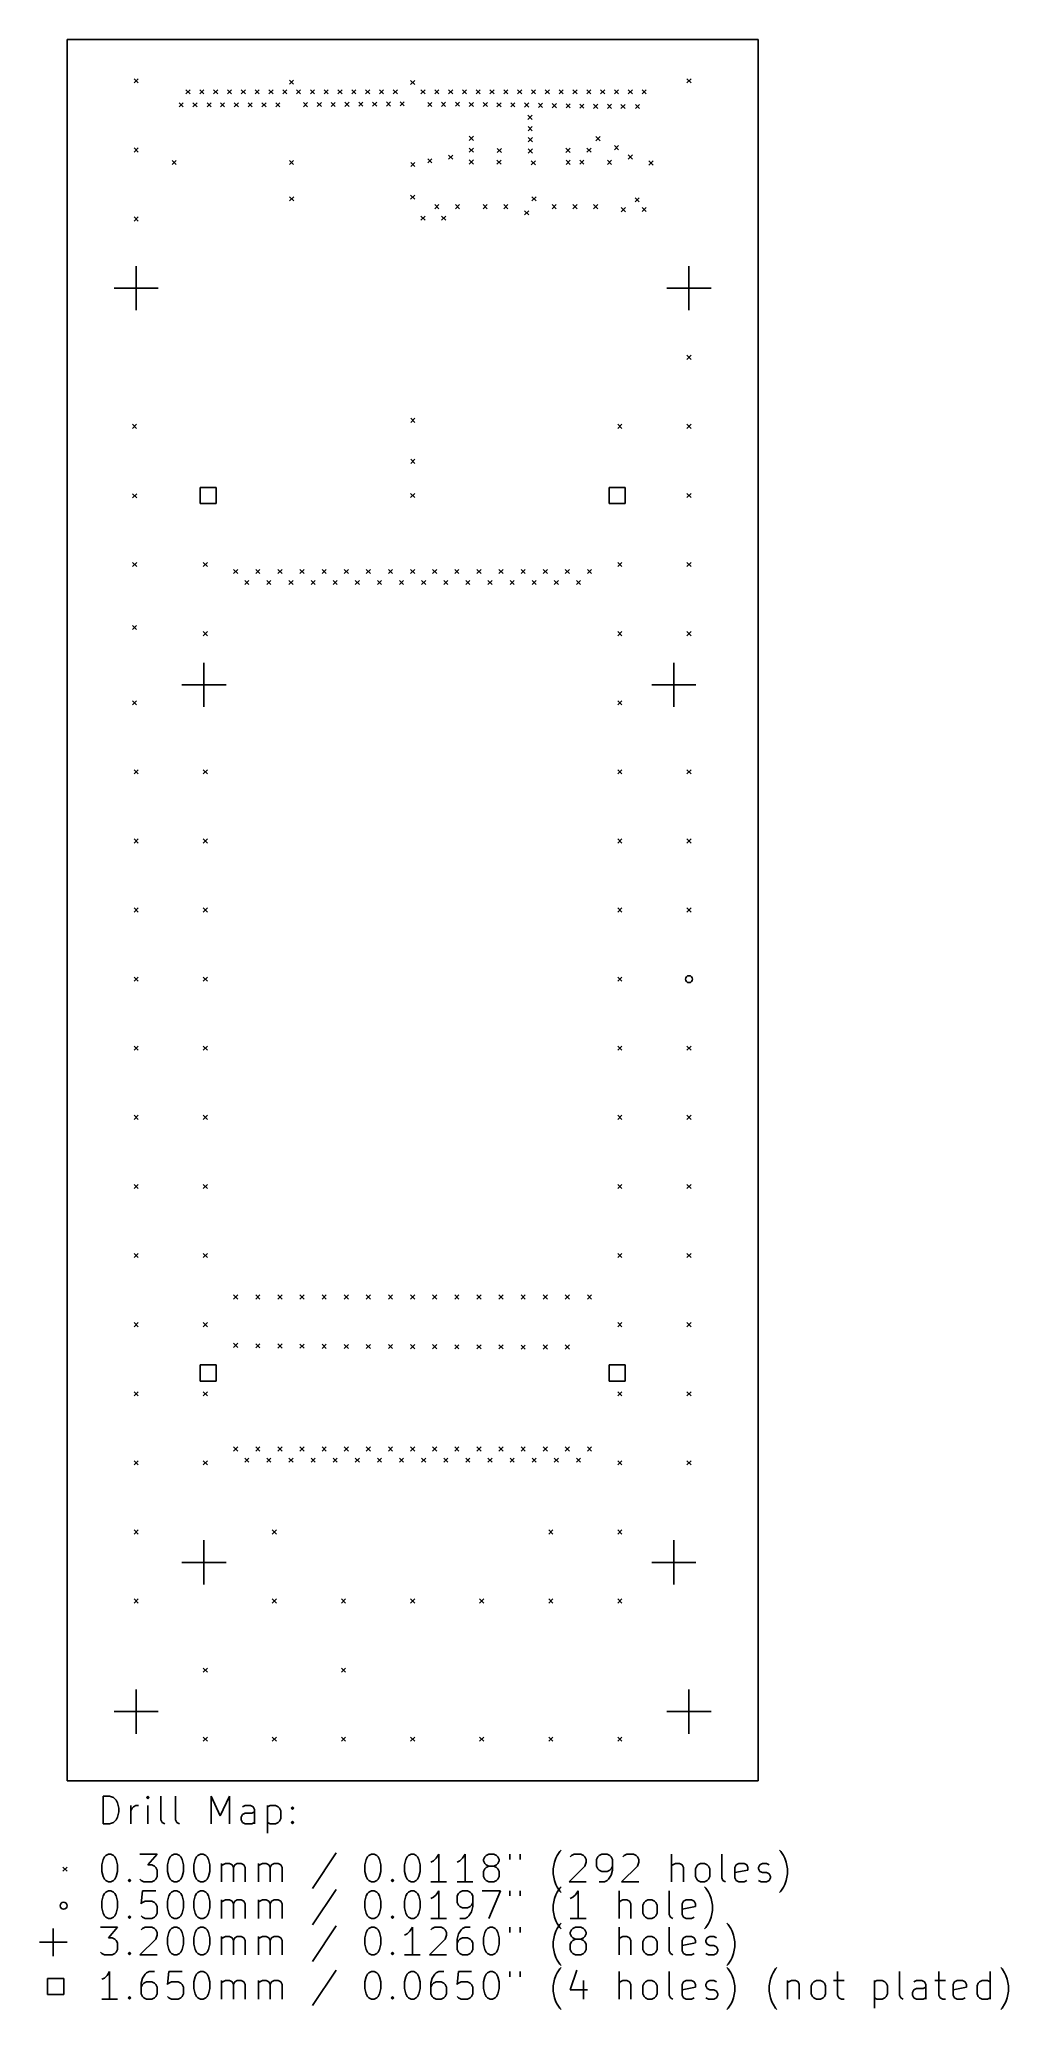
# Model space of a CAD drawing. Extents: x 61 to 132, y -178 to -36.
import ezdxf

# ---------------------------------------------------------------- set-up
doc = ezdxf.new("R2010")
doc.units = 0
doc.layers.add('BLACK', color=7, linetype='CONTINUOUS')

msp = doc.modelspace()

# ---------------------------------------------------------------- linework, layer by layer
at = {"layer": 'BLACK', "linetype": 'CONTINUOUS'}
for p, q in [((63.5, -35.5), (113.5, -35.5)), ((63.5, -161.5), (63.5, -35.5)), ((113.5, -35.5), (113.5, -161.5)), ((68.35, -38.35), (68.65, -38.65)), ((68.65, -38.35), (68.35, -38.65)), ((79.59, -38.44), (79.89, -38.74)), ((79.89, -38.44), (79.59, -38.74)), ((88.35, -38.47), (88.65, -38.77)), ((88.65, -38.47), (88.35, -38.77)), ((108.35, -38.35), (108.65, -38.65)), ((108.65, -38.35), (108.35, -38.65)), ((72.1, -39.15), (72.4, -39.45)), ((72.4, -39.15), (72.1, -39.45)), ((73.1, -39.15), (73.4, -39.45)), ((73.4, -39.15), (73.1, -39.45)), ((74.1, -39.15), (74.4, -39.45)), ((74.4, -39.15), (74.1, -39.45)), ((75.1, -39.15), (75.4, -39.45)), ((75.4, -39.15), (75.1, -39.45)), ((76.1, -39.15), (76.4, -39.45)), ((76.4, -39.15), (76.1, -39.45)), ((77.1, -39.15), (77.4, -39.45)), ((77.4, -39.15), (77.1, -39.45)), ((78.1, -39.15), (78.4, -39.45)), ((78.4, -39.15), (78.1, -39.45)), ((79.1, -39.15), (79.4, -39.45)), ((79.4, -39.15), (79.1, -39.45)), ((80.1, -39.15), (80.4, -39.45)), ((80.4, -39.15), (80.1, -39.45)), ((81.1, -39.15), (81.4, -39.45)), ((81.4, -39.15), (81.1, -39.45)), ((82.1, -39.15), (82.4, -39.45)), ((82.4, -39.15), (82.1, -39.45)), ((83.1, -39.15), (83.4, -39.45)), ((83.4, -39.15), (83.1, -39.45)), ((84.1, -39.15), (84.4, -39.45)), ((84.4, -39.15), (84.1, -39.45)), ((85.1, -39.15), (85.4, -39.45)), ((85.4, -39.15), (85.1, -39.45)), ((86.1, -39.15), (86.4, -39.45)), ((86.4, -39.15), (86.1, -39.45)), ((87.1, -39.15), (87.4, -39.45)), ((87.4, -39.15), (87.1, -39.45)), ((89.1, -39.15), (89.4, -39.45)), ((89.4, -39.15), (89.1, -39.45)), ((90.1, -39.15), (90.4, -39.45)), ((90.4, -39.15), (90.1, -39.45)), ((91.1, -39.15), (91.4, -39.45)), ((91.4, -39.15), (91.1, -39.45)), ((92.1, -39.15), (92.4, -39.45)), ((92.4, -39.15), (92.1, -39.45)), ((93.1, -39.15), (93.4, -39.45)), ((93.4, -39.15), (93.1, -39.45)), ((94.1, -39.15), (94.4, -39.45)), ((94.4, -39.15), (94.1, -39.45)), ((95.1, -39.15), (95.4, -39.45)), ((95.4, -39.15), (95.1, -39.45)), ((96.1, -39.15), (96.4, -39.45)), ((96.4, -39.15), (96.1, -39.45)), ((97.1, -39.15), (97.4, -39.45)), ((97.4, -39.15), (97.1, -39.45)), ((98.1, -39.15), (98.4, -39.45)), ((98.4, -39.15), (98.1, -39.45)), ((99.1, -39.15), (99.4, -39.45)), ((99.4, -39.15), (99.1, -39.45)), ((100.1, -39.15), (100.4, -39.45)), ((100.4, -39.15), (100.1, -39.45)), ((101.1, -39.15), (101.4, -39.45)), ((101.4, -39.15), (101.1, -39.45)), ((102.1, -39.15), (102.4, -39.45)), ((102.4, -39.15), (102.1, -39.45)), ((103.1, -39.15), (103.4, -39.45)), ((103.4, -39.15), (103.1, -39.45)), ((104.1, -39.15), (104.4, -39.45)), ((104.4, -39.15), (104.1, -39.45)), ((105.1, -39.15), (105.4, -39.45)), ((105.4, -39.15), (105.1, -39.45)), ((71.6, -40.09), (71.9, -40.39)), ((71.9, -40.09), (71.6, -40.39)), ((72.6, -40.09), (72.9, -40.39)), ((72.9, -40.09), (72.6, -40.39)), ((73.63, -40.08), (73.93, -40.38)), ((73.93, -40.08), (73.63, -40.38)), ((74.6, -40.08), (74.9, -40.38)), ((74.9, -40.08), (74.6, -40.38)), ((75.6, -40.08), (75.9, -40.38)), ((75.9, -40.08), (75.6, -40.38)), ((76.6, -40.08), (76.9, -40.38)), ((76.9, -40.08), (76.6, -40.38)), ((77.6, -40.08), (77.9, -40.38)), ((77.9, -40.08), (77.6, -40.38)), ((78.6, -40.08), (78.9, -40.38)), ((78.9, -40.08), (78.6, -40.38)), ((80.6, -40.07), (80.9, -40.37)), ((80.9, -40.07), (80.6, -40.37)), ((81.6, -40.06), (81.9, -40.36)), ((81.9, -40.06), (81.6, -40.36)), ((82.6, -40.06), (82.9, -40.36)), ((82.9, -40.06), (82.6, -40.36)), ((83.6, -40.05), (83.9, -40.35)), ((83.9, -40.05), (83.6, -40.35)), ((84.6, -40.04), (84.9, -40.34)), ((84.9, -40.04), (84.6, -40.34)), ((85.6, -40.03), (85.9, -40.33)), ((85.9, -40.03), (85.6, -40.33)), ((86.6, -40.02), (86.9, -40.32)), ((86.9, -40.02), (86.6, -40.32)), ((87.6, -40.01), (87.9, -40.31)), ((87.9, -40.01), (87.6, -40.31)), ((89.6, -40.06), (89.9, -40.36)), ((89.9, -40.06), (89.6, -40.36)), ((90.59, -40.05), (90.89, -40.35)), ((90.89, -40.05), (90.59, -40.35)), ((91.6, -40.04), (91.9, -40.34)), ((91.9, -40.04), (91.6, -40.34)), ((92.6, -40.06), (92.9, -40.36)), ((92.9, -40.06), (92.6, -40.36)), ((93.61, -40.06), (93.91, -40.36)), ((93.91, -40.06), (93.61, -40.36)), ((94.6, -40.08), (94.9, -40.38)), ((94.9, -40.08), (94.6, -40.38)), ((95.6, -40.09), (95.9, -40.39)), ((95.9, -40.09), (95.6, -40.39)), ((96.6, -40.1), (96.9, -40.4)), ((96.9, -40.1), (96.6, -40.4)), ((96.85, -40.99), (97.15, -41.29)), ((97.15, -40.99), (96.85, -41.29)), ((97.6, -40.12), (97.9, -40.42)), ((97.9, -40.12), (97.6, -40.42)), ((98.61, -40.14), (98.91, -40.44)), ((98.91, -40.14), (98.61, -40.44)), ((99.6, -40.16), (99.9, -40.46)), ((99.9, -40.16), (99.6, -40.46)), ((100.6, -40.18), (100.9, -40.48)), ((100.9, -40.18), (100.6, -40.48)), ((101.6, -40.19), (101.9, -40.49)), ((101.9, -40.19), (101.6, -40.49)), ((102.6, -40.19), (102.9, -40.49)), ((102.9, -40.19), (102.6, -40.49)), ((103.57, -40.2), (103.87, -40.5)), ((103.87, -40.2), (103.57, -40.5)), ((104.62, -40.21), (104.92, -40.51)), ((104.92, -40.21), (104.62, -40.51)), ((92.6, -42.51), (92.9, -42.81)), ((92.9, -42.51), (92.6, -42.81)), ((96.86, -41.81), (97.16, -42.11)), ((97.16, -41.81), (96.86, -42.11)), ((96.87, -42.61), (97.17, -42.91)), ((97.17, -42.61), (96.87, -42.91)), ((101.77, -42.53), (102.07, -42.83)), ((102.07, -42.53), (101.77, -42.83)), ((68.35, -43.35), (68.65, -43.65)), ((68.65, -43.35), (68.35, -43.65)), ((89.6, -44.13), (89.9, -44.43)), ((89.9, -44.13), (89.6, -44.43)), ((91.1, -43.87), (91.4, -44.17)), ((91.4, -43.87), (91.1, -44.17)), ((92.6, -43.37), (92.9, -43.67)), ((92.9, -43.37), (92.6, -43.67)), ((94.63, -43.39), (94.93, -43.69)), ((94.93, -43.39), (94.63, -43.69)), ((96.87, -43.43), (97.17, -43.73)), ((97.17, -43.43), (96.87, -43.73)), ((99.59, -43.38), (99.89, -43.68)), ((99.89, -43.38), (99.59, -43.68)), ((101.11, -43.36), (101.41, -43.66)), ((101.41, -43.36), (101.11, -43.66)), ((103.1, -43.18), (103.4, -43.48)), ((103.4, -43.18), (103.1, -43.48)), ((104.1, -43.86), (104.4, -44.16)), ((104.4, -43.86), (104.1, -44.16)), ((71.1, -44.26), (71.4, -44.56)), ((71.4, -44.26), (71.1, -44.56)), ((79.59, -44.26), (79.89, -44.56)), ((79.89, -44.26), (79.59, -44.56)), ((88.37, -44.4), (88.67, -44.7)), ((88.67, -44.4), (88.37, -44.7)), ((92.6, -44.22), (92.9, -44.52)), ((92.9, -44.22), (92.6, -44.52)), ((94.6, -44.23), (94.9, -44.53)), ((94.9, -44.23), (94.6, -44.53)), ((97.09, -44.28), (97.39, -44.58)), ((97.39, -44.28), (97.09, -44.58)), ((99.6, -44.25), (99.9, -44.55)), ((99.9, -44.25), (99.6, -44.55)), ((100.6, -44.23), (100.9, -44.53)), ((100.9, -44.23), (100.6, -44.53)), ((102.6, -44.24), (102.9, -44.54)), ((102.9, -44.24), (102.6, -44.54)), ((105.6, -44.29), (105.9, -44.59)), ((105.9, -44.29), (105.6, -44.59)), ((79.6, -46.89), (79.9, -47.19)), ((79.9, -46.89), (79.6, -47.19)), ((88.35, -46.77), (88.65, -47.07)), ((88.65, -46.77), (88.35, -47.07)), ((97.13, -46.89), (97.43, -47.19)), ((97.43, -46.89), (97.13, -47.19)), ((104.6, -46.96), (104.9, -47.26)), ((104.9, -46.96), (104.6, -47.26)), ((68.35, -48.35), (68.65, -48.65)), ((68.65, -48.35), (68.35, -48.65)), ((89.1, -48.29), (89.4, -48.59)), ((89.4, -48.29), (89.1, -48.59)), ((90.1, -47.45), (90.4, -47.75)), ((90.4, -47.45), (90.1, -47.75)), ((90.6, -48.28), (90.9, -48.58)), ((90.9, -48.28), (90.6, -48.58)), ((91.6, -47.45), (91.9, -47.75)), ((91.9, -47.45), (91.6, -47.75)), ((93.6, -47.45), (93.9, -47.75)), ((93.9, -47.45), (93.6, -47.75)), ((95.1, -47.45), (95.4, -47.75)), ((95.4, -47.45), (95.1, -47.75)), ((96.6, -47.9), (96.9, -48.2)), ((96.9, -47.9), (96.6, -48.2)), ((98.6, -47.45), (98.9, -47.75)), ((98.9, -47.45), (98.6, -47.75)), ((100.1, -47.45), (100.4, -47.75)), ((100.4, -47.45), (100.1, -47.75)), ((101.6, -47.45), (101.9, -47.75)), ((101.9, -47.45), (101.6, -47.75)), ((103.6, -47.67), (103.9, -47.97)), ((103.9, -47.67), (103.6, -47.97)), ((105.1, -47.66), (105.4, -47.96)), ((105.4, -47.66), (105.1, -47.96)), ((68.5, -51.9), (68.5, -55.1)), ((108.5, -51.9), (108.5, -55.1)), ((66.9, -53.5), (70.1, -53.5)), ((106.9, -53.5), (110.1, -53.5)), ((108.35, -58.35), (108.65, -58.65)), ((108.65, -58.35), (108.35, -58.65)), ((68.22, -63.35), (68.52, -63.65)), ((68.52, -63.35), (68.22, -63.65)), ((88.36, -62.91), (88.66, -63.21)), ((88.66, -62.91), (88.36, -63.21)), ((103.35, -63.35), (103.65, -63.65)), ((103.65, -63.35), (103.35, -63.65)), ((108.35, -63.35), (108.65, -63.65)), ((108.65, -63.35), (108.35, -63.65)), ((88.36, -65.88), (88.66, -66.18)), ((88.66, -65.88), (88.36, -66.18)), ((68.24, -68.38), (68.54, -68.68)), ((68.54, -68.38), (68.24, -68.68)), ((74.283369, -67.916631), (73.116631, -67.916631)), ((73.116631, -67.916631), (73.116631, -69.083369)), ((74.283369, -69.083369), (74.283369, -67.916631)), ((88.35, -68.35), (88.65, -68.65)), ((88.65, -68.35), (88.35, -68.65)), ((103.883369, -67.916631), (102.716631, -67.916631)), ((102.716631, -67.916631), (102.716631, -69.083369)), ((103.883369, -69.083369), (103.883369, -67.916631)), ((108.35, -68.35), (108.65, -68.65)), ((108.65, -68.35), (108.35, -68.65)), ((73.116631, -69.083369), (74.283369, -69.083369)), ((102.716631, -69.083369), (103.883369, -69.083369)), ((68.24, -73.35), (68.54, -73.65)), ((68.54, -73.35), (68.24, -73.65)), ((73.35, -73.35), (73.65, -73.65)), ((73.65, -73.35), (73.35, -73.65)), ((75.55, -73.85), (75.85, -74.15)), ((75.85, -73.85), (75.55, -74.15)), ((77.15, -73.85), (77.45, -74.15)), ((77.45, -73.85), (77.15, -74.15)), ((78.75, -73.85), (79.05, -74.15)), ((79.05, -73.85), (78.75, -74.15)), ((80.35, -73.85), (80.65, -74.15)), ((80.65, -73.85), (80.35, -74.15)), ((81.95, -73.85), (82.25, -74.15)), ((82.25, -73.85), (81.95, -74.15)), ((83.55, -73.85), (83.85, -74.15)), ((83.85, -73.85), (83.55, -74.15)), ((85.15, -73.85), (85.45, -74.15)), ((85.45, -73.85), (85.15, -74.15)), ((86.75, -73.85), (87.05, -74.15)), ((87.05, -73.85), (86.75, -74.15)), ((88.35, -73.85), (88.65, -74.15)), ((88.65, -73.85), (88.35, -74.15)), ((89.95, -73.85), (90.25, -74.15)), ((90.25, -73.85), (89.95, -74.15)), ((91.55, -73.85), (91.85, -74.15)), ((91.85, -73.85), (91.55, -74.15)), ((93.15, -73.85), (93.45, -74.15)), ((93.45, -73.85), (93.15, -74.15)), ((94.75, -73.85), (95.05, -74.15)), ((95.05, -73.85), (94.75, -74.15)), ((96.35, -73.85), (96.65, -74.15)), ((96.65, -73.85), (96.35, -74.15)), ((97.95, -73.85), (98.25, -74.15)), ((98.25, -73.85), (97.95, -74.15)), ((99.55, -73.85), (99.85, -74.15)), ((99.85, -73.85), (99.55, -74.15)), ((101.15, -73.85), (101.45, -74.15)), ((101.45, -73.85), (101.15, -74.15)), ((103.35, -73.35), (103.65, -73.65)), ((103.65, -73.35), (103.35, -73.65)), ((108.35, -73.35), (108.65, -73.65)), ((108.65, -73.35), (108.35, -73.65)), ((76.35, -74.65), (76.65, -74.95)), ((76.65, -74.65), (76.35, -74.95)), ((77.95, -74.65), (78.25, -74.95)), ((78.25, -74.65), (77.95, -74.95)), ((79.55, -74.65), (79.85, -74.95)), ((79.85, -74.65), (79.55, -74.95)), ((81.15, -74.65), (81.45, -74.95)), ((81.45, -74.65), (81.15, -74.95)), ((82.75, -74.65), (83.05, -74.95)), ((83.05, -74.65), (82.75, -74.95)), ((84.35, -74.650001), (84.65, -74.950001)), ((84.65, -74.650001), (84.35, -74.950001)), ((85.95, -74.650001), (86.25, -74.950001)), ((86.25, -74.650001), (85.95, -74.950001)), ((87.55, -74.65), (87.85, -74.95)), ((87.85, -74.65), (87.55, -74.95)), ((89.15, -74.65), (89.45, -74.95)), ((89.45, -74.65), (89.15, -74.95)), ((90.75, -74.65), (91.05, -74.95)), ((91.05, -74.65), (90.75, -74.95)), ((92.35, -74.65), (92.65, -74.95)), ((92.65, -74.65), (92.35, -74.95)), ((93.95, -74.65), (94.25, -74.95)), ((94.25, -74.65), (93.95, -74.95)), ((95.55, -74.650001), (95.85, -74.950001)), ((95.85, -74.650001), (95.55, -74.950001)), ((97.149999, -74.65), (97.449999, -74.95)), ((97.449999, -74.65), (97.149999, -74.95)), ((98.75, -74.65), (99.05, -74.95)), ((99.05, -74.65), (98.75, -74.95)), ((100.35, -74.65), (100.65, -74.95)), ((100.65, -74.65), (100.35, -74.95)), ((68.22, -77.9), (68.52, -78.2)), ((68.52, -77.9), (68.22, -78.2)), ((73.35, -78.35), (73.65, -78.65)), ((73.65, -78.35), (73.35, -78.65)), ((103.35, -78.35), (103.65, -78.65)), ((103.65, -78.35), (103.35, -78.65)), ((108.35, -78.35), (108.65, -78.65)), ((108.65, -78.35), (108.35, -78.65)), ((73.4, -80.6), (73.4, -83.8)), ((107.4, -80.6), (107.4, -83.8)), ((71.8, -82.2), (75, -82.2)), ((105.8, -82.2), (109, -82.2)), ((68.23, -83.36), (68.53, -83.66)), ((68.53, -83.36), (68.23, -83.66)), ((103.35, -83.35), (103.65, -83.65)), ((103.65, -83.35), (103.35, -83.65)), ((68.35, -88.35), (68.65, -88.65)), ((68.65, -88.35), (68.35, -88.65)), ((73.35, -88.35), (73.65, -88.65)), ((73.65, -88.35), (73.35, -88.65)), ((103.35, -88.35), (103.65, -88.65)), ((103.65, -88.35), (103.35, -88.65)), ((108.35, -88.35), (108.65, -88.65)), ((108.65, -88.35), (108.35, -88.65)), ((68.35, -93.35), (68.65, -93.65)), ((68.65, -93.35), (68.35, -93.65)), ((73.35, -93.35), (73.65, -93.65)), ((73.65, -93.35), (73.35, -93.65)), ((103.35, -93.35), (103.65, -93.65)), ((103.65, -93.35), (103.35, -93.65)), ((108.35, -93.35), (108.65, -93.65)), ((108.65, -93.35), (108.35, -93.65)), ((68.35, -98.35), (68.65, -98.65)), ((68.65, -98.35), (68.35, -98.65)), ((73.35, -98.35), (73.65, -98.65)), ((73.65, -98.35), (73.35, -98.65)), ((103.35, -98.35), (103.65, -98.65)), ((103.65, -98.35), (103.35, -98.65)), ((108.35, -98.35), (108.65, -98.65)), ((108.65, -98.35), (108.35, -98.65)), ((68.35, -103.35), (68.65, -103.65)), ((68.65, -103.35), (68.35, -103.65)), ((73.35, -103.35), (73.65, -103.65)), ((73.65, -103.35), (73.35, -103.65)), ((103.35, -103.35), (103.65, -103.65)), ((103.65, -103.35), (103.35, -103.65)), ((68.35, -108.35), (68.65, -108.65)), ((68.65, -108.35), (68.35, -108.65)), ((73.35, -108.35), (73.65, -108.65)), ((73.65, -108.35), (73.35, -108.65)), ((103.35, -108.35), (103.65, -108.65)), ((103.65, -108.35), (103.35, -108.65)), ((108.35, -108.35), (108.65, -108.65)), ((108.65, -108.35), (108.35, -108.65)), ((68.35, -113.35), (68.65, -113.65)), ((68.65, -113.35), (68.35, -113.65)), ((73.35, -113.35), (73.65, -113.65)), ((73.65, -113.35), (73.35, -113.65)), ((103.35, -113.35), (103.65, -113.65)), ((103.65, -113.35), (103.35, -113.65)), ((108.35, -113.35), (108.65, -113.65)), ((108.65, -113.35), (108.35, -113.65)), ((68.35, -118.35), (68.65, -118.65)), ((68.65, -118.35), (68.35, -118.65)), ((73.35, -118.35), (73.65, -118.65)), ((73.65, -118.35), (73.35, -118.65)), ((103.35, -118.35), (103.65, -118.65)), ((103.65, -118.35), (103.35, -118.65)), ((108.35, -118.35), (108.65, -118.65)), ((108.65, -118.35), (108.35, -118.65)), ((68.35, -123.35), (68.65, -123.65)), ((68.65, -123.35), (68.35, -123.65)), ((73.35, -123.35), (73.65, -123.65)), ((73.65, -123.35), (73.35, -123.65)), ((103.35, -123.35), (103.65, -123.65)), ((103.65, -123.35), (103.35, -123.65)), ((108.35, -123.35), (108.65, -123.65)), ((108.65, -123.35), (108.35, -123.65)), ((75.55, -126.35), (75.85, -126.65)), ((75.85, -126.35), (75.55, -126.65)), ((77.15, -126.35), (77.45, -126.65)), ((77.45, -126.35), (77.15, -126.65)), ((78.75, -126.35), (79.05, -126.65)), ((79.05, -126.35), (78.75, -126.65)), ((80.35, -126.35), (80.65, -126.65)), ((80.65, -126.35), (80.35, -126.65)), ((81.95, -126.35), (82.25, -126.65)), ((82.25, -126.35), (81.95, -126.65)), ((83.55, -126.35), (83.85, -126.65)), ((83.85, -126.35), (83.55, -126.65)), ((85.15, -126.35), (85.45, -126.65)), ((85.45, -126.35), (85.15, -126.65)), ((86.75, -126.35), (87.05, -126.65)), ((87.05, -126.35), (86.75, -126.65)), ((88.35, -126.35), (88.65, -126.65)), ((88.65, -126.35), (88.35, -126.65)), ((89.95, -126.35), (90.25, -126.65)), ((90.25, -126.35), (89.95, -126.65)), ((91.55, -126.35), (91.85, -126.65)), ((91.85, -126.35), (91.55, -126.65)), ((93.15, -126.35), (93.45, -126.65)), ((93.45, -126.35), (93.15, -126.65)), ((94.75, -126.35), (95.05, -126.65)), ((95.05, -126.35), (94.75, -126.65)), ((96.35, -126.35), (96.65, -126.65)), ((96.65, -126.35), (96.35, -126.65)), ((97.95, -126.35), (98.25, -126.65)), ((98.25, -126.35), (97.95, -126.65)), ((99.55, -126.35), (99.85, -126.65)), ((99.85, -126.35), (99.55, -126.65)), ((101.15, -126.35), (101.45, -126.65)), ((101.45, -126.35), (101.15, -126.65)), ((68.35, -128.35), (68.65, -128.65)), ((68.65, -128.35), (68.35, -128.65)), ((73.35, -128.35), (73.65, -128.65)), ((73.65, -128.35), (73.35, -128.65)), ((103.35, -128.35), (103.65, -128.65)), ((103.65, -128.35), (103.35, -128.65)), ((108.35, -128.35), (108.65, -128.65)), ((108.65, -128.35), (108.35, -128.65)), ((75.55, -129.85), (75.85, -130.15)), ((75.85, -129.85), (75.55, -130.15)), ((77.15, -129.88), (77.45, -130.18)), ((77.45, -129.88), (77.15, -130.18)), ((78.75, -129.89), (79.05, -130.19)), ((79.05, -129.89), (78.75, -130.19)), ((80.35, -129.91), (80.65, -130.21)), ((80.65, -129.91), (80.35, -130.21)), ((81.95, -129.92), (82.25, -130.22)), ((82.25, -129.92), (81.95, -130.22)), ((83.55, -129.93), (83.85, -130.23)), ((83.85, -129.93), (83.55, -130.23)), ((85.15, -129.93), (85.45, -130.23)), ((85.45, -129.93), (85.15, -130.23)), ((86.75, -129.93), (87.05, -130.23)), ((87.05, -129.93), (86.75, -130.23)), ((88.35, -129.94), (88.65, -130.24)), ((88.65, -129.94), (88.35, -130.24)), ((89.95, -129.94), (90.25, -130.24)), ((90.25, -129.94), (89.95, -130.24)), ((91.55, -129.96), (91.85, -130.26)), ((91.85, -129.96), (91.55, -130.26)), ((93.15, -129.95), (93.45, -130.25)), ((93.45, -129.95), (93.15, -130.25)), ((94.75, -129.95), (95.05, -130.25)), ((95.05, -129.95), (94.75, -130.25)), ((96.349999, -129.98), (96.649999, -130.28)), ((96.649999, -129.98), (96.349999, -130.28)), ((97.95, -129.97), (98.25, -130.27)), ((98.25, -129.97), (97.95, -130.27)), ((99.55, -129.97), (99.85, -130.27)), ((99.85, -129.97), (99.55, -130.27)), ((74.283369, -131.416631), (73.116631, -131.416631)), ((73.116631, -131.416631), (73.116631, -132.583369)), ((74.283369, -132.583369), (74.283369, -131.416631)), ((103.883369, -131.416631), (102.716631, -131.416631)), ((102.716631, -131.416631), (102.716631, -132.583369)), ((103.883369, -132.583369), (103.883369, -131.416631)), ((68.35, -133.35), (68.65, -133.65)), ((68.65, -133.35), (68.35, -133.65)), ((73.116631, -132.583369), (74.283369, -132.583369)), ((73.35, -133.35), (73.65, -133.65)), ((73.65, -133.35), (73.35, -133.65)), ((102.716631, -132.583369), (103.883369, -132.583369)), ((103.35, -133.35), (103.65, -133.65)), ((103.65, -133.35), (103.35, -133.65)), ((108.35, -133.35), (108.65, -133.65)), ((108.65, -133.35), (108.35, -133.65)), ((75.55, -137.35), (75.85, -137.65)), ((75.85, -137.35), (75.55, -137.65)), ((76.35, -138.15), (76.65, -138.45)), ((76.65, -138.15), (76.35, -138.45)), ((77.15, -137.35), (77.45, -137.65)), ((77.45, -137.35), (77.15, -137.65)), ((77.95, -138.15), (78.25, -138.45)), ((78.25, -138.15), (77.95, -138.45)), ((78.75, -137.35), (79.05, -137.65)), ((79.05, -137.35), (78.75, -137.65)), ((79.55, -138.15), (79.85, -138.45)), ((79.85, -138.15), (79.55, -138.45)), ((80.35, -137.35), (80.65, -137.65)), ((80.65, -137.35), (80.35, -137.65)), ((81.15, -138.15), (81.45, -138.45)), ((81.45, -138.15), (81.15, -138.45)), ((81.95, -137.35), (82.25, -137.65)), ((82.25, -137.35), (81.95, -137.65)), ((82.75, -138.15), (83.05, -138.45)), ((83.05, -138.15), (82.75, -138.45)), ((83.55, -137.35), (83.85, -137.65)), ((83.85, -137.35), (83.55, -137.65)), ((84.35, -138.150001), (84.65, -138.450001)), ((84.65, -138.150001), (84.35, -138.450001)), ((85.15, -137.35), (85.45, -137.65)), ((85.45, -137.35), (85.15, -137.65)), ((85.95, -138.150001), (86.25, -138.450001)), ((86.25, -138.150001), (85.95, -138.450001)), ((86.75, -137.35), (87.05, -137.65)), ((87.05, -137.35), (86.75, -137.65)), ((87.55, -138.15), (87.85, -138.45)), ((87.85, -138.15), (87.55, -138.45)), ((88.35, -137.35), (88.65, -137.65)), ((88.65, -137.35), (88.35, -137.65)), ((89.15, -138.15), (89.45, -138.45)), ((89.45, -138.15), (89.15, -138.45)), ((89.95, -137.35), (90.25, -137.65)), ((90.25, -137.35), (89.95, -137.65)), ((90.75, -138.15), (91.05, -138.45)), ((91.05, -138.15), (90.75, -138.45)), ((91.55, -137.35), (91.85, -137.65)), ((91.85, -137.35), (91.55, -137.65)), ((92.35, -138.15), (92.65, -138.45)), ((92.65, -138.15), (92.35, -138.45)), ((93.15, -137.35), (93.45, -137.65)), ((93.45, -137.35), (93.15, -137.65)), ((93.95, -138.15), (94.25, -138.45)), ((94.25, -138.15), (93.95, -138.45)), ((94.75, -137.35), (95.05, -137.65)), ((95.05, -137.35), (94.75, -137.65)), ((95.55, -138.150001), (95.85, -138.450001)), ((95.85, -138.150001), (95.55, -138.450001)), ((96.35, -137.35), (96.65, -137.65)), ((96.65, -137.35), (96.35, -137.65)), ((97.149999, -138.15), (97.449999, -138.45)), ((97.449999, -138.15), (97.149999, -138.45)), ((97.95, -137.35), (98.25, -137.65)), ((98.25, -137.35), (97.95, -137.65)), ((98.75, -138.15), (99.05, -138.45)), ((99.05, -138.15), (98.75, -138.45)), ((99.55, -137.35), (99.85, -137.65)), ((99.85, -137.35), (99.55, -137.65)), ((100.35, -138.15), (100.65, -138.45)), ((100.65, -138.15), (100.35, -138.45)), ((101.15, -137.35), (101.45, -137.65)), ((101.45, -137.35), (101.15, -137.65)), ((68.35, -138.35), (68.65, -138.65)), ((68.65, -138.35), (68.35, -138.65)), ((73.35, -138.35), (73.65, -138.65)), ((73.65, -138.35), (73.35, -138.65)), ((103.35, -138.35), (103.65, -138.65)), ((103.65, -138.35), (103.35, -138.65)), ((108.35, -138.35), (108.65, -138.65)), ((108.65, -138.35), (108.35, -138.65)), ((68.35, -143.35), (68.65, -143.65)), ((68.65, -143.35), (68.35, -143.65)), ((78.35, -143.35), (78.65, -143.65)), ((78.65, -143.35), (78.35, -143.65)), ((98.35, -143.35), (98.65, -143.65)), ((98.65, -143.35), (98.35, -143.65)), ((103.35, -143.35), (103.65, -143.65)), ((103.65, -143.35), (103.35, -143.65)), ((73.4, -144.1), (73.4, -147.3)), ((107.4, -144.1), (107.4, -147.3)), ((71.8, -145.7), (75, -145.7)), ((105.8, -145.7), (109, -145.7)), ((68.35, -148.35), (68.65, -148.65)), ((68.65, -148.35), (68.35, -148.65)), ((78.35, -148.35), (78.65, -148.65)), ((78.65, -148.35), (78.35, -148.65)), ((83.35, -148.35), (83.65, -148.65)), ((83.65, -148.35), (83.35, -148.65)), ((88.35, -148.35), (88.65, -148.65)), ((88.65, -148.35), (88.35, -148.65)), ((93.35, -148.35), (93.65, -148.65)), ((93.65, -148.35), (93.35, -148.65)), ((98.35, -148.35), (98.65, -148.65)), ((98.65, -148.35), (98.35, -148.65)), ((103.35, -148.35), (103.65, -148.65)), ((103.65, -148.35), (103.35, -148.65)), ((73.35, -153.35), (73.65, -153.65)), ((73.65, -153.35), (73.35, -153.65)), ((83.35, -153.35), (83.65, -153.65)), ((83.65, -153.35), (83.35, -153.65)), ((68.5, -154.9), (68.5, -158.1)), ((108.5, -154.9), (108.5, -158.1)), ((66.9, -156.5), (70.1, -156.5)), ((106.9, -156.5), (110.1, -156.5)), ((73.35, -158.35), (73.65, -158.65)), ((73.65, -158.35), (73.35, -158.65)), ((78.35, -158.35), (78.65, -158.65)), ((78.65, -158.35), (78.35, -158.65)), ((83.35, -158.35), (83.65, -158.65)), ((83.65, -158.35), (83.35, -158.65)), ((88.35, -158.35), (88.65, -158.65)), ((88.65, -158.35), (88.35, -158.65)), ((93.35, -158.35), (93.65, -158.65)), ((93.65, -158.35), (93.35, -158.65)), ((98.35, -158.35), (98.65, -158.65)), ((98.65, -158.35), (98.35, -158.65)), ((103.35, -158.35), (103.65, -158.65)), ((103.65, -158.35), (103.35, -158.65)), ((113.5, -161.5), (63.5, -161.5)), ((66.102768, -164.619838), (66.102768, -162.619838)), ((66.102768, -162.619838), (66.578958, -162.619838)), ((66.578958, -162.619838), (66.864673, -162.715076)), ((66.864673, -162.715076), (67.055149, -162.905552)), ((67.055149, -162.905552), (67.150387, -163.096028)), ((67.150387, -163.096028), (67.245625, -163.47698)), ((67.245625, -163.762695), (67.150387, -164.143647)), ((67.245625, -163.47698), (67.245625, -163.762695)), ((68.102768, -164.619838), (68.102768, -163.286504)), ((68.102768, -163.667457), (68.198006, -163.47698)), ((68.198006, -163.47698), (68.293244, -163.381742)), ((68.293244, -163.381742), (68.48372, -163.286504)), ((68.48372, -163.286504), (68.674197, -163.286504)), ((69.340863, -162.619838), (69.245625, -162.715076)), ((69.245625, -162.715076), (69.340863, -162.810314)), ((69.436101, -162.715076), (69.340863, -162.619838)), ((69.340863, -162.619838), (69.340863, -162.810314)), ((69.340863, -162.810314), (69.436101, -162.715076)), ((69.340863, -164.619838), (69.340863, -163.286504)), ((70.293244, -164.334123), (70.293244, -162.619838)), ((71.340863, -164.334123), (71.340863, -162.619838)), ((73.912292, -164.619838), (73.912292, -162.619838)), ((73.912292, -162.619838), (74.578959, -164.048409)), ((74.578959, -164.048409), (75.245625, -162.619838)), ((75.245625, -162.619838), (75.245625, -164.619838)), ((76.388482, -163.286504), (76.198006, -163.381742)), ((76.198006, -163.953171), (76.388482, -163.857933)), ((76.769435, -163.286504), (76.388482, -163.286504)), ((76.388482, -163.857933), (76.864673, -163.857933)), ((76.959911, -163.381742), (76.769435, -163.286504)), ((76.864673, -163.857933), (77.055149, -163.762695)), ((77.055149, -163.572219), (76.959911, -163.381742)), ((77.055149, -164.619838), (77.055149, -163.572219)), ((78.00753, -163.286504), (78.00753, -165.286504)), ((78.00753, -163.381742), (78.198006, -163.286504)), ((78.198006, -163.286504), (78.578959, -163.286504)), ((78.578959, -163.286504), (78.769435, -163.381742)), ((78.769435, -163.381742), (78.864673, -163.47698)), ((78.864673, -163.47698), (78.959911, -163.667457)), ((78.959911, -163.667457), (78.959911, -164.238885)), ((79.721816, -163.47698), (79.817054, -163.381742)), ((79.817054, -163.572219), (79.721816, -163.47698)), ((79.817054, -163.381742), (79.912292, -163.47698)), ((79.817054, -163.381742), (79.817054, -163.572219)), ((79.912292, -163.47698), (79.817054, -163.572219)), ((66.578958, -164.619838), (66.102768, -164.619838)), ((66.864673, -164.5246), (66.578958, -164.619838)), ((67.055149, -164.334123), (66.864673, -164.5246)), ((67.150387, -164.143647), (67.055149, -164.334123)), ((70.388482, -164.5246), (70.293244, -164.334123)), ((70.578958, -164.619838), (70.388482, -164.5246)), ((71.436101, -164.5246), (71.340863, -164.334123)), ((71.626577, -164.619838), (71.436101, -164.5246)), ((76.102768, -164.143647), (76.198006, -163.953171)), ((76.102768, -164.334123), (76.102768, -164.143647)), ((76.198006, -164.5246), (76.102768, -164.334123)), ((76.388482, -164.619838), (76.198006, -164.5246)), ((76.864673, -164.619838), (76.388482, -164.619838)), ((77.055149, -164.5246), (76.864673, -164.619838)), ((78.198006, -164.619838), (78.00753, -164.5246)), ((78.578959, -164.619838), (78.198006, -164.619838)), ((78.769435, -164.5246), (78.578959, -164.619838)), ((78.864673, -164.429361), (78.769435, -164.5246)), ((78.959911, -164.238885), (78.864673, -164.429361)), ((79.721816, -164.5246), (79.817054, -164.429361)), ((79.817054, -164.619838), (79.721816, -164.5246)), ((79.817054, -164.429361), (79.912292, -164.5246)), ((79.817054, -164.429361), (79.817054, -164.619838)), ((79.912292, -164.5246), (79.817054, -164.619838)), ((82.959912, -166.7246), (81.245627, -169.296028)), ((98.959914, -166.915076), (99.15039, -166.629361)), ((99.15039, -166.629361), (99.245629, -166.534123)), ((115.150392, -166.629361), (115.055154, -166.534123)), ((115.340868, -166.915076), (115.150392, -166.629361)), ((63.195, -167.755), (63.495, -168.055)), ((63.495, -167.755), (63.195, -168.055)), ((66.00753, -167.581742), (66.102768, -167.20079)), ((66.00753, -168.057933), (66.00753, -167.581742)), ((66.102768, -168.438885), (66.00753, -168.057933)), ((66.102768, -167.20079), (66.198006, -167.010314)), ((66.198006, -167.010314), (66.293244, -166.915076)), ((66.293244, -166.915076), (66.48372, -166.819838)), ((66.48372, -166.819838), (66.674197, -166.819838)), ((66.674197, -166.819838), (66.864673, -166.915076)), ((66.864673, -166.915076), (66.959911, -167.010314)), ((66.959911, -167.010314), (67.055149, -167.20079)), ((67.055149, -167.20079), (67.150387, -167.581742)), ((67.150387, -168.057933), (67.055149, -168.438885)), ((67.150387, -167.581742), (67.150387, -168.057933)), ((68.769435, -166.819838), (70.00753, -166.819838)), ((70.00753, -166.819838), (69.340863, -167.581742)), ((69.340863, -167.581742), (69.626578, -167.581742)), ((69.626578, -167.581742), (69.817054, -167.67698)), ((69.817054, -167.67698), (69.912292, -167.772219)), ((69.912292, -167.772219), (70.00753, -167.962695)), ((70.00753, -167.962695), (70.00753, -168.438885)), ((70.769435, -167.581742), (70.864673, -167.20079)), ((70.769435, -168.057933), (70.769435, -167.581742)), ((70.864673, -168.438885), (70.769435, -168.057933)), ((70.864673, -167.20079), (70.959911, -167.010314)), ((70.959911, -167.010314), (71.055149, -166.915076)), ((71.055149, -166.915076), (71.245625, -166.819838)), ((71.245625, -166.819838), (71.436102, -166.819838)), ((71.436102, -166.819838), (71.626578, -166.915076)), ((71.626578, -166.915076), (71.721816, -167.010314)), ((71.721816, -167.010314), (71.817054, -167.20079)), ((71.817054, -167.20079), (71.912292, -167.581742)), ((71.912292, -168.057933), (71.817054, -168.438885)), ((71.912292, -167.581742), (71.912292, -168.057933)), ((72.674197, -167.581742), (72.769435, -167.20079)), ((72.674197, -168.057933), (72.674197, -167.581742)), ((72.769435, -168.438885), (72.674197, -168.057933)), ((72.769435, -167.20079), (72.864673, -167.010314)), ((72.864673, -167.010314), (72.959911, -166.915076)), ((72.959911, -166.915076), (73.150387, -166.819838)), ((73.150387, -166.819838), (73.340864, -166.819838)), ((73.340864, -166.819838), (73.53134, -166.915076)), ((73.53134, -166.915076), (73.626578, -167.010314)), ((73.626578, -167.010314), (73.721816, -167.20079)), ((73.721816, -167.20079), (73.817054, -167.581742)), ((73.817054, -168.057933), (73.721816, -168.438885)), ((73.817054, -167.581742), (73.817054, -168.057933)), ((74.674197, -168.819838), (74.674197, -167.486504)), ((74.674197, -167.67698), (74.769435, -167.581742)), ((74.769435, -167.581742), (74.959911, -167.486504)), ((74.959911, -167.486504), (75.245626, -167.486504)), ((75.245626, -167.486504), (75.436102, -167.581742)), ((75.436102, -167.581742), (75.53134, -167.772219)), ((75.53134, -167.772219), (75.626578, -167.581742)), ((75.53134, -167.772219), (75.53134, -168.819838)), ((75.626578, -167.581742), (75.817054, -167.486504)), ((75.817054, -167.486504), (76.102768, -167.486504)), ((76.102768, -167.486504), (76.293245, -167.581742)), ((76.293245, -167.581742), (76.388483, -167.772219)), ((76.388483, -167.772219), (76.388483, -168.819838)), ((77.340864, -168.819838), (77.340864, -167.486504)), ((77.340864, -167.67698), (77.436102, -167.581742)), ((77.436102, -167.581742), (77.626578, -167.486504)), ((77.626578, -167.486504), (77.912293, -167.486504)), ((77.912293, -167.486504), (78.102769, -167.581742)), ((78.102769, -167.581742), (78.198007, -167.772219)), ((78.198007, -167.772219), (78.293245, -167.581742)), ((78.198007, -167.772219), (78.198007, -168.819838)), ((78.293245, -167.581742), (78.483721, -167.486504)), ((78.483721, -167.486504), (78.769435, -167.486504)), ((78.769435, -167.486504), (78.959912, -167.581742)), ((78.959912, -167.581742), (79.05515, -167.772219)), ((79.05515, -167.772219), (79.05515, -168.819838)), ((85.055151, -167.581742), (85.150389, -167.20079)), ((85.055151, -168.057933), (85.055151, -167.581742)), ((85.150389, -168.438885), (85.055151, -168.057933)), ((85.150389, -167.20079), (85.245627, -167.010314)), ((85.245627, -167.010314), (85.340865, -166.915076)), ((85.340865, -166.915076), (85.531341, -166.819838)), ((85.531341, -166.819838), (85.721818, -166.819838)), ((85.721818, -166.819838), (85.912294, -166.915076)), ((85.912294, -166.915076), (86.007532, -167.010314)), ((86.007532, -167.010314), (86.10277, -167.20079)), ((86.10277, -167.20079), (86.198008, -167.581742)), ((86.198008, -168.057933), (86.10277, -168.438885)), ((86.198008, -167.581742), (86.198008, -168.057933)), ((87.912294, -167.581742), (88.007532, -167.20079)), ((87.912294, -168.057933), (87.912294, -167.581742)), ((88.007532, -168.438885), (87.912294, -168.057933)), ((88.007532, -167.20079), (88.10277, -167.010314)), ((88.10277, -167.010314), (88.198008, -166.915076)), ((88.198008, -166.915076), (88.388484, -166.819838)), ((88.388484, -166.819838), (88.578961, -166.819838)), ((88.578961, -166.819838), (88.769437, -166.915076)), ((88.769437, -166.915076), (88.864675, -167.010314)), ((88.864675, -167.010314), (88.959913, -167.20079)), ((88.959913, -167.20079), (89.055151, -167.581742)), ((89.055151, -168.057933), (88.959913, -168.438885)), ((89.055151, -167.581742), (89.055151, -168.057933)), ((90.007532, -167.296028), (89.817056, -167.391266)), ((90.198008, -167.105552), (90.007532, -167.296028)), ((90.388484, -166.819838), (90.198008, -167.105552)), ((90.388484, -168.819838), (90.388484, -166.819838)), ((91.912294, -167.296028), (91.721818, -167.391266)), ((92.10277, -167.105552), (91.912294, -167.296028)), ((92.293246, -166.819838), (92.10277, -167.105552)), ((92.293246, -168.819838), (92.293246, -166.819838)), ((93.62658, -167.20079), (93.721818, -167.010314)), ((93.62658, -167.296028), (93.62658, -167.20079)), ((93.721818, -167.486504), (93.62658, -167.296028)), ((93.721818, -167.867457), (93.62658, -168.057933)), ((93.62658, -168.057933), (93.62658, -168.438885)), ((93.721818, -167.010314), (93.817056, -166.915076)), ((93.817056, -167.581742), (93.721818, -167.486504)), ((93.817056, -167.772219), (93.721818, -167.867457)), ((93.817056, -166.915076), (94.007532, -166.819838)), ((94.007532, -167.67698), (93.817056, -167.581742)), ((94.007532, -167.67698), (93.817056, -167.772219)), ((94.007532, -166.819838), (94.388485, -166.819838)), ((94.388485, -167.67698), (94.007532, -167.67698)), ((94.388485, -166.819838), (94.578961, -166.915076)), ((94.578961, -167.581742), (94.388485, -167.67698)), ((94.578961, -167.772219), (94.388485, -167.67698)), ((94.578961, -166.915076), (94.674199, -167.010314)), ((94.674199, -167.486504), (94.578961, -167.581742)), ((94.674199, -167.867457), (94.578961, -167.772219)), ((94.674199, -167.010314), (94.769437, -167.20079)), ((94.769437, -167.296028), (94.674199, -167.486504)), ((94.769437, -168.057933), (94.674199, -167.867457)), ((94.769437, -167.20079), (94.769437, -167.296028)), ((94.769437, -168.438885), (94.769437, -168.057933)), ((95.531342, -166.819838), (95.531342, -167.20079)), ((96.293247, -166.819838), (96.293247, -167.20079)), ((98.6742, -167.867457), (98.769438, -167.391266)), ((98.6742, -168.248409), (98.6742, -167.867457)), ((98.769438, -167.391266), (98.864676, -167.105552)), ((98.864676, -167.105552), (98.959914, -166.915076)), ((100.959914, -167.67698), (99.817057, -168.819838)), ((99.912295, -167.010314), (100.007533, -166.915076)), ((100.007533, -166.915076), (100.198009, -166.819838)), ((100.198009, -166.819838), (100.6742, -166.819838)), ((100.6742, -166.819838), (100.864676, -166.915076)), ((100.864676, -166.915076), (100.959914, -167.010314)), ((100.959914, -167.010314), (101.055152, -167.20079)), ((101.055152, -167.391266), (100.959914, -167.67698)), ((101.055152, -167.20079), (101.055152, -167.391266)), ((101.912295, -167.010314), (101.817057, -167.20079)), ((101.817057, -167.20079), (101.817057, -167.67698)), ((101.817057, -167.67698), (101.912295, -167.867457)), ((102.007533, -166.915076), (101.912295, -167.010314)), ((101.912295, -167.867457), (102.007533, -167.962695)), ((102.198009, -166.819838), (102.007533, -166.915076)), ((102.007533, -167.962695), (102.198009, -168.057933)), ((102.578962, -166.819838), (102.198009, -166.819838)), ((102.198009, -168.057933), (102.578962, -168.057933)), ((102.769438, -166.915076), (102.578962, -166.819838)), ((102.578962, -168.057933), (102.769438, -167.962695)), ((102.864676, -167.010314), (102.769438, -166.915076)), ((102.769438, -167.962695), (102.864676, -167.867457)), ((102.959914, -167.20079), (102.864676, -167.010314)), ((102.864676, -167.867457), (102.959914, -167.67698)), ((102.864676, -168.343647), (102.959914, -167.962695)), ((102.959914, -167.962695), (102.959914, -167.20079)), ((104.769438, -167.67698), (103.626581, -168.819838)), ((103.721819, -167.010314), (103.817057, -166.915076)), ((103.817057, -166.915076), (104.007533, -166.819838)), ((104.007533, -166.819838), (104.483724, -166.819838)), ((104.483724, -166.819838), (104.6742, -166.915076)), ((104.6742, -166.915076), (104.769438, -167.010314)), ((104.769438, -167.010314), (104.864676, -167.20079)), ((104.864676, -167.391266), (104.769438, -167.67698)), ((104.864676, -167.20079), (104.864676, -167.391266)), ((107.245629, -168.819838), (107.245629, -166.819838)), ((107.340867, -167.581742), (107.245629, -167.67698)), ((107.531343, -167.486504), (107.340867, -167.581742)), ((107.817058, -167.486504), (107.531343, -167.486504)), ((108.007534, -167.581742), (107.817058, -167.486504)), ((108.102772, -167.772219), (108.007534, -167.581742)), ((108.102772, -168.819838), (108.102772, -167.772219)), ((108.959915, -167.867457), (109.055153, -167.67698)), ((108.959915, -168.438885), (108.959915, -167.867457)), ((109.055153, -167.67698), (109.150391, -167.581742)), ((109.150391, -167.581742), (109.340867, -167.486504)), ((109.340867, -167.486504), (109.626582, -167.486504)), ((109.626582, -167.486504), (109.817058, -167.581742)), ((109.817058, -167.581742), (109.912296, -167.67698)), ((109.912296, -167.67698), (110.007534, -167.867457)), ((110.007534, -167.867457), (110.007534, -168.438885)), ((110.864677, -168.534123), (110.864677, -166.819838)), ((111.817058, -167.772219), (111.912296, -167.581742)), ((111.817058, -168.534123), (111.817058, -167.772219)), ((112.769439, -167.962695), (111.817058, -168.153171)), ((111.912296, -167.581742), (112.102772, -167.486504)), ((112.102772, -167.486504), (112.483725, -167.486504)), ((112.483725, -167.486504), (112.674201, -167.581742)), ((112.674201, -167.581742), (112.769439, -167.772219)), ((112.769439, -167.772219), (112.769439, -167.962695)), ((113.531344, -167.772219), (113.626582, -167.581742)), ((113.531344, -167.867457), (113.531344, -167.772219)), ((113.626582, -168.057933), (113.531344, -167.867457)), ((113.626582, -167.581742), (113.817058, -167.486504)), ((113.817058, -168.153171), (113.626582, -168.057933)), ((113.817058, -167.486504), (114.102772, -167.486504)), ((114.102772, -168.153171), (113.817058, -168.153171)), ((114.102772, -167.486504), (114.293249, -167.581742)), ((114.293249, -168.248409), (114.102772, -168.153171)), ((115.436106, -167.105552), (115.340868, -166.915076)), ((115.531344, -167.391266), (115.436106, -167.105552)), ((115.626582, -167.867457), (115.531344, -167.391266)), ((115.626582, -168.248409), (115.626582, -167.867457)), ((66.198006, -168.629361), (66.102768, -168.438885)), ((66.293244, -168.7246), (66.198006, -168.629361)), ((66.198006, -169.650314), (66.293244, -169.555076)), ((66.48372, -168.819838), (66.293244, -168.7246)), ((66.293244, -169.555076), (66.48372, -169.459838)), ((66.674197, -168.819838), (66.48372, -168.819838)), ((66.48372, -169.459838), (66.674197, -169.459838)), ((66.864673, -168.7246), (66.674197, -168.819838)), ((66.674197, -169.459838), (66.864673, -169.555076)), ((66.959911, -168.629361), (66.864673, -168.7246)), ((66.864673, -169.555076), (66.959911, -169.650314)), ((67.055149, -168.438885), (66.959911, -168.629361)), ((67.912292, -168.7246), (68.00753, -168.629361)), ((68.00753, -168.819838), (67.912292, -168.7246)), ((68.00753, -168.629361), (68.102768, -168.7246)), ((68.00753, -168.629361), (68.00753, -168.819838)), ((68.102768, -168.7246), (68.00753, -168.819838)), ((68.864673, -168.7246), (68.769435, -168.629361)), ((69.055149, -168.819838), (68.864673, -168.7246)), ((68.959911, -169.459838), (68.864673, -170.412219)), ((69.912292, -169.459838), (68.959911, -169.459838)), ((69.626578, -168.819838), (69.055149, -168.819838)), ((69.817054, -168.7246), (69.626578, -168.819838)), ((69.912292, -168.629361), (69.817054, -168.7246)), ((70.00753, -168.438885), (69.912292, -168.629361)), ((70.959911, -168.629361), (70.864673, -168.438885)), ((71.055149, -168.7246), (70.959911, -168.629361)), ((70.959911, -169.650314), (71.055149, -169.555076)), ((71.245625, -168.819838), (71.055149, -168.7246)), ((71.055149, -169.555076), (71.245625, -169.459838)), ((71.436102, -168.819838), (71.245625, -168.819838)), ((71.245625, -169.459838), (71.436102, -169.459838)), ((71.626578, -168.7246), (71.436102, -168.819838)), ((71.436102, -169.459838), (71.626578, -169.555076)), ((71.721816, -168.629361), (71.626578, -168.7246)), ((71.626578, -169.555076), (71.721816, -169.650314)), ((71.817054, -168.438885), (71.721816, -168.629361)), ((72.864673, -168.629361), (72.769435, -168.438885)), ((72.959911, -168.7246), (72.864673, -168.629361)), ((72.864673, -169.650314), (72.959911, -169.555076)), ((73.150387, -168.819838), (72.959911, -168.7246)), ((72.959911, -169.555076), (73.150387, -169.459838)), ((73.340864, -168.819838), (73.150387, -168.819838)), ((73.150387, -169.459838), (73.340864, -169.459838)), ((73.53134, -168.7246), (73.340864, -168.819838)), ((73.340864, -169.459838), (73.53134, -169.555076)), ((73.626578, -168.629361), (73.53134, -168.7246)), ((73.53134, -169.555076), (73.626578, -169.650314)), ((73.721816, -168.438885), (73.626578, -168.629361)), ((82.959912, -169.3646), (81.245627, -171.936028)), ((85.245627, -168.629361), (85.150389, -168.438885)), ((85.340865, -168.7246), (85.245627, -168.629361)), ((85.245627, -169.650314), (85.340865, -169.555076)), ((85.531341, -168.819838), (85.340865, -168.7246)), ((85.340865, -169.555076), (85.531341, -169.459838)), ((85.721818, -168.819838), (85.531341, -168.819838)), ((85.531341, -169.459838), (85.721818, -169.459838)), ((85.912294, -168.7246), (85.721818, -168.819838)), ((85.721818, -169.459838), (85.912294, -169.555076)), ((86.007532, -168.629361), (85.912294, -168.7246)), ((85.912294, -169.555076), (86.007532, -169.650314)), ((86.10277, -168.438885), (86.007532, -168.629361)), ((86.959913, -168.7246), (87.055151, -168.629361)), ((87.055151, -168.819838), (86.959913, -168.7246)), ((87.055151, -168.629361), (87.150389, -168.7246)), ((87.055151, -168.629361), (87.055151, -168.819838)), ((87.150389, -168.7246), (87.055151, -168.819838)), ((88.10277, -168.629361), (88.007532, -168.438885)), ((88.198008, -168.7246), (88.10277, -168.629361)), ((88.10277, -169.650314), (88.198008, -169.555076)), ((88.388484, -168.819838), (88.198008, -168.7246)), ((88.198008, -169.555076), (88.388484, -169.459838)), ((88.578961, -168.819838), (88.388484, -168.819838)), ((88.388484, -169.459838), (88.578961, -169.459838)), ((88.769437, -168.7246), (88.578961, -168.819838)), ((88.578961, -169.459838), (88.769437, -169.555076)), ((88.864675, -168.629361), (88.769437, -168.7246)), ((88.769437, -169.555076), (88.864675, -169.650314)), ((88.959913, -168.438885), (88.864675, -168.629361)), ((90.959913, -168.819838), (89.817056, -168.819838)), ((90.388484, -169.459838), (90.198008, -169.745552)), ((90.388484, -171.459838), (90.388484, -169.459838)), ((92.864675, -168.819838), (91.721818, -168.819838)), ((91.912294, -169.555076), (91.817056, -169.650314)), ((92.10277, -169.459838), (91.912294, -169.555076)), ((92.483723, -169.459838), (92.10277, -169.459838)), ((92.674199, -169.555076), (92.483723, -169.459838)), ((92.769437, -169.650314), (92.674199, -169.555076)), ((93.531342, -169.459838), (94.864675, -169.459838)), ((93.62658, -168.438885), (93.721818, -168.629361)), ((93.721818, -168.629361), (93.817056, -168.7246)), ((93.817056, -168.7246), (94.007532, -168.819838)), ((94.007532, -168.819838), (94.388485, -168.819838)), ((94.864675, -169.459838), (94.007532, -171.459838)), ((94.388485, -168.819838), (94.578961, -168.7246)), ((94.578961, -168.7246), (94.674199, -168.629361)), ((94.674199, -168.629361), (94.769437, -168.438885)), ((95.531342, -169.459838), (95.531342, -169.84079)), ((96.293247, -169.459838), (96.293247, -169.84079)), ((98.769438, -168.7246), (98.6742, -168.248409)), ((98.864676, -169.010314), (98.769438, -168.7246)), ((98.959914, -169.20079), (98.864676, -169.010314)), ((98.864676, -169.745552), (98.959914, -169.555076)), ((99.15039, -169.486504), (98.959914, -169.20079)), ((98.959914, -169.555076), (99.15039, -169.269361)), ((99.15039, -169.269361), (99.245629, -169.174123)), ((99.245629, -169.581742), (99.15039, -169.486504)), ((99.817057, -168.819838), (101.055152, -168.819838)), ((100.483723, -169.459838), (100.293247, -169.745552)), ((100.483723, -171.459838), (100.483723, -169.459838)), ((102.007533, -168.819838), (102.388485, -168.819838)), ((102.388485, -168.819838), (102.578962, -168.7246)), ((102.578962, -168.7246), (102.6742, -168.629361)), ((102.6742, -168.629361), (102.864676, -168.343647)), ((103.436105, -171.459838), (103.436105, -169.459838)), ((103.626581, -168.819838), (104.864676, -168.819838)), ((107.055153, -171.174123), (107.055153, -169.459838)), ((109.055153, -168.629361), (108.959915, -168.438885)), ((109.150391, -168.7246), (109.055153, -168.629361)), ((109.340867, -168.819838), (109.150391, -168.7246)), ((109.626582, -168.819838), (109.340867, -168.819838)), ((109.817058, -168.7246), (109.626582, -168.819838)), ((109.72182, -169.269361), (109.626582, -169.174123)), ((109.912296, -169.555076), (109.72182, -169.269361)), ((109.912296, -168.629361), (109.817058, -168.7246)), ((110.007534, -168.438885), (109.912296, -168.629361)), ((110.007534, -169.745552), (109.912296, -169.555076)), ((110.959915, -168.7246), (110.864677, -168.534123)), ((111.150391, -168.819838), (110.959915, -168.7246)), ((111.912296, -168.7246), (111.817058, -168.534123)), ((112.102772, -168.819838), (111.912296, -168.7246)), ((112.483725, -168.819838), (112.102772, -168.819838)), ((112.674201, -168.7246), (112.483725, -168.819838)), ((113.531344, -168.7246), (113.72182, -168.819838)), ((113.72182, -168.819838), (114.102772, -168.819838)), ((114.102772, -168.819838), (114.293249, -168.7246)), ((114.388487, -168.438885), (114.293249, -168.248409)), ((114.293249, -168.7246), (114.388487, -168.534123)), ((114.388487, -168.534123), (114.388487, -168.438885)), ((115.055154, -169.581742), (115.150392, -169.486504)), ((115.150392, -169.486504), (115.340868, -169.20079)), ((115.340868, -169.20079), (115.436106, -169.010314)), ((115.436106, -169.010314), (115.531344, -168.7246)), ((115.531344, -168.7246), (115.626582, -168.248409)), ((66.00753, -170.221742), (66.102768, -169.84079)), ((66.00753, -170.697933), (66.00753, -170.221742)), ((66.102768, -171.078885), (66.00753, -170.697933)), ((66.102768, -169.84079), (66.198006, -169.650314)), ((66.959911, -169.650314), (67.055149, -169.84079)), ((67.055149, -169.84079), (67.150387, -170.221742)), ((67.150387, -170.697933), (67.055149, -171.078885)), ((67.150387, -170.221742), (67.150387, -170.697933)), ((68.864673, -170.412219), (68.959911, -170.31698)), ((68.959911, -170.31698), (69.150387, -170.221742)), ((69.150387, -170.221742), (69.626578, -170.221742)), ((69.626578, -170.221742), (69.817054, -170.31698)), ((69.817054, -170.31698), (69.912292, -170.412219)), ((69.912292, -170.412219), (70.00753, -170.602695)), ((70.00753, -170.602695), (70.00753, -171.078885)), ((70.769435, -170.221742), (70.864673, -169.84079)), ((70.769435, -170.697933), (70.769435, -170.221742)), ((70.864673, -171.078885), (70.769435, -170.697933)), ((70.864673, -169.84079), (70.959911, -169.650314)), ((71.721816, -169.650314), (71.817054, -169.84079)), ((71.817054, -169.84079), (71.912292, -170.221742)), ((71.912292, -170.697933), (71.817054, -171.078885)), ((71.912292, -170.221742), (71.912292, -170.697933)), ((72.674197, -170.221742), (72.769435, -169.84079)), ((72.674197, -170.697933), (72.674197, -170.221742)), ((72.769435, -171.078885), (72.674197, -170.697933)), ((72.769435, -169.84079), (72.864673, -169.650314)), ((73.626578, -169.650314), (73.721816, -169.84079)), ((73.721816, -169.84079), (73.817054, -170.221742)), ((73.817054, -170.697933), (73.721816, -171.078885)), ((73.817054, -170.221742), (73.817054, -170.697933)), ((74.674197, -171.459838), (74.674197, -170.126504)), ((74.674197, -170.31698), (74.769435, -170.221742)), ((74.769435, -170.221742), (74.959911, -170.126504)), ((74.959911, -170.126504), (75.245626, -170.126504)), ((75.245626, -170.126504), (75.436102, -170.221742)), ((75.436102, -170.221742), (75.53134, -170.412219)), ((75.53134, -170.412219), (75.626578, -170.221742)), ((75.53134, -170.412219), (75.53134, -171.459838)), ((75.626578, -170.221742), (75.817054, -170.126504)), ((75.817054, -170.126504), (76.102768, -170.126504)), ((76.102768, -170.126504), (76.293245, -170.221742)), ((76.293245, -170.221742), (76.388483, -170.412219)), ((76.388483, -170.412219), (76.388483, -171.459838)), ((77.340864, -171.459838), (77.340864, -170.126504)), ((77.340864, -170.31698), (77.436102, -170.221742)), ((77.436102, -170.221742), (77.626578, -170.126504)), ((77.626578, -170.126504), (77.912293, -170.126504)), ((77.912293, -170.126504), (78.102769, -170.221742)), ((78.102769, -170.221742), (78.198007, -170.412219)), ((78.198007, -170.412219), (78.293245, -170.221742)), ((78.198007, -170.412219), (78.198007, -171.459838)), ((78.293245, -170.221742), (78.483721, -170.126504)), ((78.483721, -170.126504), (78.769435, -170.126504)), ((78.769435, -170.126504), (78.959912, -170.221742)), ((78.959912, -170.221742), (79.05515, -170.412219)), ((79.05515, -170.412219), (79.05515, -171.459838)), ((85.055151, -170.221742), (85.150389, -169.84079)), ((85.055151, -170.697933), (85.055151, -170.221742)), ((85.150389, -171.078885), (85.055151, -170.697933)), ((85.150389, -169.84079), (85.245627, -169.650314)), ((86.007532, -169.650314), (86.10277, -169.84079)), ((86.10277, -169.84079), (86.198008, -170.221742)), ((86.198008, -170.697933), (86.10277, -171.078885)), ((86.198008, -170.221742), (86.198008, -170.697933)), ((87.912294, -170.221742), (88.007532, -169.84079)), ((87.912294, -170.697933), (87.912294, -170.221742)), ((88.007532, -171.078885), (87.912294, -170.697933)), ((88.007532, -169.84079), (88.10277, -169.650314)), ((88.864675, -169.650314), (88.959913, -169.84079)), ((88.959913, -169.84079), (89.055151, -170.221742)), ((89.055151, -170.697933), (88.959913, -171.078885)), ((89.055151, -170.221742), (89.055151, -170.697933)), ((90.007532, -169.936028), (89.817056, -170.031266)), ((90.198008, -169.745552), (90.007532, -169.936028)), ((91.817056, -169.650314), (91.721818, -169.84079)), ((91.721818, -169.84079), (91.721818, -170.31698)), ((91.721818, -170.31698), (91.817056, -170.507457)), ((91.817056, -170.507457), (91.912294, -170.602695)), ((91.912294, -170.602695), (92.10277, -170.697933)), ((92.10277, -170.697933), (92.483723, -170.697933)), ((92.483723, -170.697933), (92.674199, -170.602695)), ((92.578961, -171.269361), (92.769437, -170.983647)), ((92.674199, -170.602695), (92.769437, -170.507457)), ((92.864675, -169.84079), (92.769437, -169.650314)), ((92.769437, -170.507457), (92.864675, -170.31698)), ((92.769437, -170.983647), (92.864675, -170.602695)), ((92.864675, -170.602695), (92.864675, -169.84079)), ((98.6742, -170.507457), (98.769438, -170.031266)), ((98.6742, -170.888409), (98.6742, -170.507457)), ((98.769438, -171.3646), (98.6742, -170.888409)), ((98.769438, -170.031266), (98.864676, -169.745552)), ((100.102771, -169.936028), (99.912295, -170.031266)), ((100.293247, -169.745552), (100.102771, -169.936028)), ((103.531343, -170.221742), (103.436105, -170.31698)), ((103.721819, -170.126504), (103.531343, -170.221742)), ((104.007534, -170.126504), (103.721819, -170.126504)), ((104.19801, -170.221742), (104.007534, -170.126504)), ((104.293248, -170.412219), (104.19801, -170.221742)), ((104.293248, -171.459838), (104.293248, -170.412219)), ((105.150391, -170.507457), (105.245629, -170.31698)), ((105.150391, -171.078885), (105.150391, -170.507457)), ((105.245629, -170.31698), (105.340867, -170.221742)), ((105.340867, -170.221742), (105.531343, -170.126504)), ((105.531343, -170.126504), (105.817058, -170.126504)), ((105.817058, -170.126504), (106.007534, -170.221742)), ((106.007534, -170.221742), (106.102772, -170.31698)), ((106.102772, -170.31698), (106.19801, -170.507457)), ((106.19801, -170.507457), (106.19801, -171.078885)), ((108.007534, -170.412219), (108.102772, -170.221742)), ((108.007534, -171.174123), (108.007534, -170.412219)), ((108.959915, -170.602695), (108.007534, -170.793171)), ((108.102772, -170.221742), (108.293248, -170.126504)), ((108.293248, -170.126504), (108.674201, -170.126504)), ((108.674201, -170.126504), (108.864677, -170.221742)), ((108.864677, -170.221742), (108.959915, -170.412219)), ((108.959915, -170.412219), (108.959915, -170.602695)), ((110.102772, -170.031266), (110.007534, -169.745552)), ((110.19801, -170.507457), (110.102772, -170.031266)), ((110.102772, -171.3646), (110.19801, -170.888409)), ((110.19801, -170.888409), (110.19801, -170.507457)), ((62.495, -172.185), (62.495, -174.185)), ((65.912292, -172.099838), (67.150387, -172.099838)), ((66.198006, -171.269361), (66.102768, -171.078885)), ((66.293244, -171.3646), (66.198006, -171.269361)), ((66.48372, -171.459838), (66.293244, -171.3646)), ((66.674197, -171.459838), (66.48372, -171.459838)), ((67.150387, -172.099838), (66.48372, -172.861742)), ((66.864673, -171.3646), (66.674197, -171.459838)), ((66.959911, -171.269361), (66.864673, -171.3646)), ((67.055149, -171.078885), (66.959911, -171.269361)), ((67.912292, -171.3646), (68.00753, -171.269361)), ((68.00753, -171.459838), (67.912292, -171.3646)), ((68.00753, -171.269361), (68.102768, -171.3646)), ((68.00753, -171.269361), (68.00753, -171.459838)), ((68.102768, -171.3646), (68.00753, -171.459838)), ((68.959911, -171.3646), (68.864673, -171.269361)), ((68.864673, -172.290314), (68.959911, -172.195076)), ((69.150387, -171.459838), (68.959911, -171.3646)), ((68.959911, -172.195076), (69.150387, -172.099838)), ((69.626578, -171.459838), (69.150387, -171.459838)), ((69.150387, -172.099838), (69.626578, -172.099838)), ((69.817054, -171.3646), (69.626578, -171.459838)), ((69.626578, -172.099838), (69.817054, -172.195076)), ((69.912292, -171.269361), (69.817054, -171.3646)), ((69.817054, -172.195076), (69.912292, -172.290314)), ((70.00753, -171.078885), (69.912292, -171.269361)), ((69.912292, -172.290314), (70.00753, -172.48079)), ((70.00753, -172.48079), (70.00753, -172.671266)), ((70.769435, -172.861742), (70.864673, -172.48079)), ((70.959911, -171.269361), (70.864673, -171.078885)), ((70.864673, -172.48079), (70.959911, -172.290314)), ((71.055149, -171.3646), (70.959911, -171.269361)), ((70.959911, -172.290314), (71.055149, -172.195076)), ((71.245625, -171.459838), (71.055149, -171.3646)), ((71.055149, -172.195076), (71.245625, -172.099838)), ((71.436102, -171.459838), (71.245625, -171.459838)), ((71.245625, -172.099838), (71.436102, -172.099838)), ((71.626578, -171.3646), (71.436102, -171.459838)), ((71.436102, -172.099838), (71.626578, -172.195076)), ((71.721816, -171.269361), (71.626578, -171.3646)), ((71.626578, -172.195076), (71.721816, -172.290314)), ((71.817054, -171.078885), (71.721816, -171.269361)), ((71.721816, -172.290314), (71.817054, -172.48079)), ((71.817054, -172.48079), (71.912292, -172.861742)), ((72.674197, -172.861742), (72.769435, -172.48079)), ((72.864673, -171.269361), (72.769435, -171.078885)), ((72.769435, -172.48079), (72.864673, -172.290314)), ((72.959911, -171.3646), (72.864673, -171.269361)), ((72.864673, -172.290314), (72.959911, -172.195076)), ((73.150387, -171.459838), (72.959911, -171.3646)), ((72.959911, -172.195076), (73.150387, -172.099838)), ((73.340864, -171.459838), (73.150387, -171.459838)), ((73.150387, -172.099838), (73.340864, -172.099838)), ((73.53134, -171.3646), (73.340864, -171.459838)), ((73.340864, -172.099838), (73.53134, -172.195076)), ((73.626578, -171.269361), (73.53134, -171.3646)), ((73.53134, -172.195076), (73.626578, -172.290314)), ((73.721816, -171.078885), (73.626578, -171.269361)), ((73.626578, -172.290314), (73.721816, -172.48079)), ((73.721816, -172.48079), (73.817054, -172.861742)), ((82.959912, -172.0046), (81.245627, -174.576028)), ((85.055151, -172.861742), (85.150389, -172.48079)), ((85.245627, -171.269361), (85.150389, -171.078885)), ((85.150389, -172.48079), (85.245627, -172.290314)), ((85.340865, -171.3646), (85.245627, -171.269361)), ((85.245627, -172.290314), (85.340865, -172.195076)), ((85.531341, -171.459838), (85.340865, -171.3646)), ((85.340865, -172.195076), (85.531341, -172.099838)), ((85.721818, -171.459838), (85.531341, -171.459838)), ((85.531341, -172.099838), (85.721818, -172.099838)), ((85.912294, -171.3646), (85.721818, -171.459838)), ((85.721818, -172.099838), (85.912294, -172.195076)), ((86.007532, -171.269361), (85.912294, -171.3646)), ((85.912294, -172.195076), (86.007532, -172.290314)), ((86.10277, -171.078885), (86.007532, -171.269361)), ((86.007532, -172.290314), (86.10277, -172.48079)), ((86.10277, -172.48079), (86.198008, -172.861742)), ((86.959913, -171.3646), (87.055151, -171.269361)), ((87.055151, -171.459838), (86.959913, -171.3646)), ((87.055151, -171.269361), (87.150389, -171.3646)), ((87.055151, -171.269361), (87.055151, -171.459838)), ((87.150389, -171.3646), (87.055151, -171.459838)), ((88.10277, -171.269361), (88.007532, -171.078885)), ((88.198008, -171.3646), (88.10277, -171.269361)), ((88.293246, -172.385552), (88.10277, -172.576028)), ((88.388484, -171.459838), (88.198008, -171.3646)), ((88.483722, -172.099838), (88.293246, -172.385552)), ((88.578961, -171.459838), (88.388484, -171.459838)), ((88.483722, -174.099838), (88.483722, -172.099838)), ((88.769437, -171.3646), (88.578961, -171.459838)), ((88.864675, -171.269361), (88.769437, -171.3646)), ((88.959913, -171.078885), (88.864675, -171.269361)), ((90.959913, -171.459838), (89.817056, -171.459838)), ((89.817056, -172.290314), (89.912294, -172.195076)), ((89.912294, -172.195076), (90.10277, -172.099838)), ((90.10277, -172.099838), (90.578961, -172.099838)), ((90.578961, -172.099838), (90.769437, -172.195076)), ((90.769437, -172.195076), (90.864675, -172.290314)), ((90.864675, -172.290314), (90.959913, -172.48079)), ((90.959913, -172.48079), (90.959913, -172.671266)), ((92.007532, -172.290314), (91.817056, -172.576028)), ((91.912294, -171.459838), (92.293246, -171.459838)), ((92.10277, -172.195076), (92.007532, -172.290314)), ((92.293246, -172.099838), (92.10277, -172.195076)), ((92.293246, -171.459838), (92.483723, -171.3646)), ((92.674199, -172.099838), (92.293246, -172.099838)), ((92.483723, -171.3646), (92.578961, -171.269361)), ((93.62658, -172.861742), (93.721818, -172.48079)), ((93.721818, -172.48079), (93.817056, -172.290314)), ((93.817056, -172.290314), (93.912294, -172.195076)), ((93.912294, -172.195076), (94.10277, -172.099838)), ((94.10277, -172.099838), (94.293247, -172.099838)), ((94.293247, -172.099838), (94.483723, -172.195076)), ((94.483723, -172.195076), (94.578961, -172.290314)), ((94.578961, -172.290314), (94.674199, -172.48079)), ((94.674199, -172.48079), (94.769437, -172.861742)), ((95.531342, -172.099838), (95.531342, -172.48079)), ((96.293247, -172.099838), (96.293247, -172.48079)), ((98.864676, -171.650314), (98.769438, -171.3646)), ((98.769438, -172.671266), (98.864676, -172.385552)), ((98.959914, -171.84079), (98.864676, -171.650314)), ((98.864676, -172.385552), (98.959914, -172.195076)), ((99.15039, -172.126504), (98.959914, -171.84079)), ((98.959914, -172.195076), (99.15039, -171.909361)), ((99.15039, -171.909361), (99.245629, -171.814123)), ((99.245629, -172.221742), (99.15039, -172.126504)), ((101.055152, -171.459838), (99.912295, -171.459838)), ((99.912295, -172.48079), (100.007533, -172.290314)), ((99.912295, -172.576028), (99.912295, -172.48079)), ((100.007533, -172.290314), (100.102771, -172.195076)), ((100.102771, -172.195076), (100.293247, -172.099838)), ((100.293247, -172.099838), (100.6742, -172.099838)), ((100.6742, -172.099838), (100.864676, -172.195076)), ((100.864676, -172.195076), (100.959914, -172.290314)), ((100.959914, -172.290314), (101.055152, -172.48079)), ((101.055152, -172.48079), (101.055152, -172.576028)), ((103.436105, -174.099838), (103.436105, -172.099838)), ((105.245629, -171.269361), (105.150391, -171.078885)), ((105.340867, -171.3646), (105.245629, -171.269361)), ((105.531343, -171.459838), (105.340867, -171.3646)), ((105.817058, -171.459838), (105.531343, -171.459838)), ((106.007534, -171.3646), (105.817058, -171.459838)), ((106.102772, -171.269361), (106.007534, -171.3646)), ((106.19801, -171.078885), (106.102772, -171.269361)), ((107.150391, -171.3646), (107.055153, -171.174123)), ((107.055153, -173.814123), (107.055153, -172.099838)), ((107.340867, -171.459838), (107.150391, -171.3646)), ((108.102772, -171.3646), (108.007534, -171.174123)), ((108.293248, -171.459838), (108.102772, -171.3646)), ((108.674201, -171.459838), (108.293248, -171.459838)), ((108.864677, -171.3646), (108.674201, -171.459838)), ((109.626582, -172.221742), (109.72182, -172.126504)), ((109.72182, -172.126504), (109.912296, -171.84079)), ((109.912296, -171.84079), (110.007534, -171.650314)), ((110.007534, -171.650314), (110.102772, -171.3646)), ((111.340868, -171.909361), (111.24563, -171.814123)), ((111.531344, -172.195076), (111.340868, -171.909361)), ((111.626582, -172.385552), (111.531344, -172.195076)), ((111.72182, -172.671266), (111.626582, -172.385552)), ((61.495, -173.185), (63.495, -173.185)), ((66.00753, -174.0046), (65.912292, -173.909361)), ((66.48372, -172.861742), (66.769435, -172.861742)), ((66.769435, -172.861742), (66.959911, -172.95698)), ((66.959911, -172.95698), (67.055149, -173.052219)), ((67.055149, -173.909361), (66.959911, -174.0046)), ((67.055149, -173.052219), (67.150387, -173.242695)), ((67.150387, -173.718885), (67.055149, -173.909361)), ((67.150387, -173.242695), (67.150387, -173.718885)), ((67.912292, -174.0046), (68.00753, -173.909361)), ((68.00753, -173.909361), (68.102768, -174.0046)), ((68.00753, -173.909361), (68.00753, -174.099838)), ((69.912292, -172.95698), (68.769435, -174.099838)), ((70.00753, -172.671266), (69.912292, -172.95698)), ((70.769435, -173.337933), (70.769435, -172.861742)), ((70.864673, -173.718885), (70.769435, -173.337933)), ((70.959911, -173.909361), (70.864673, -173.718885)), ((71.055149, -174.0046), (70.959911, -173.909361)), ((71.721816, -173.909361), (71.626578, -174.0046)), ((71.817054, -173.718885), (71.721816, -173.909361)), ((71.912292, -173.337933), (71.817054, -173.718885)), ((71.912292, -172.861742), (71.912292, -173.337933)), ((72.674197, -173.337933), (72.674197, -172.861742)), ((72.769435, -173.718885), (72.674197, -173.337933)), ((72.864673, -173.909361), (72.769435, -173.718885)), ((72.959911, -174.0046), (72.864673, -173.909361)), ((73.626578, -173.909361), (73.53134, -174.0046)), ((73.721816, -173.718885), (73.626578, -173.909361)), ((73.817054, -173.337933), (73.721816, -173.718885)), ((73.817054, -172.861742), (73.817054, -173.337933)), ((74.674197, -174.099838), (74.674197, -172.766504)), ((74.674197, -172.95698), (74.769435, -172.861742)), ((74.769435, -172.861742), (74.959911, -172.766504)), ((74.959911, -172.766504), (75.245626, -172.766504)), ((75.245626, -172.766504), (75.436102, -172.861742)), ((75.436102, -172.861742), (75.53134, -173.052219)), ((75.53134, -173.052219), (75.626578, -172.861742)), ((75.53134, -173.052219), (75.53134, -174.099838)), ((75.626578, -172.861742), (75.817054, -172.766504)), ((75.817054, -172.766504), (76.102768, -172.766504)), ((76.102768, -172.766504), (76.293245, -172.861742)), ((76.293245, -172.861742), (76.388483, -173.052219)), ((76.388483, -173.052219), (76.388483, -174.099838)), ((77.340864, -174.099838), (77.340864, -172.766504)), ((77.340864, -172.95698), (77.436102, -172.861742)), ((77.436102, -172.861742), (77.626578, -172.766504)), ((77.626578, -172.766504), (77.912293, -172.766504)), ((77.912293, -172.766504), (78.102769, -172.861742)), ((78.102769, -172.861742), (78.198007, -173.052219)), ((78.198007, -173.052219), (78.293245, -172.861742)), ((78.198007, -173.052219), (78.198007, -174.099838)), ((78.293245, -172.861742), (78.483721, -172.766504)), ((78.483721, -172.766504), (78.769435, -172.766504)), ((78.769435, -172.766504), (78.959912, -172.861742)), ((78.959912, -172.861742), (79.05515, -173.052219)), ((79.05515, -173.052219), (79.05515, -174.099838)), ((85.055151, -173.337933), (85.055151, -172.861742)), ((85.150389, -173.718885), (85.055151, -173.337933)), ((85.245627, -173.909361), (85.150389, -173.718885)), ((85.340865, -174.0046), (85.245627, -173.909361)), ((86.007532, -173.909361), (85.912294, -174.0046)), ((86.10277, -173.718885), (86.007532, -173.909361)), ((86.198008, -173.337933), (86.10277, -173.718885)), ((86.198008, -172.861742), (86.198008, -173.337933)), ((86.959913, -174.0046), (87.055151, -173.909361)), ((87.055151, -173.909361), (87.150389, -174.0046)), ((87.055151, -173.909361), (87.055151, -174.099838)), ((88.10277, -172.576028), (87.912294, -172.671266)), ((90.864675, -172.95698), (89.721818, -174.099838)), ((90.959913, -172.671266), (90.864675, -172.95698)), ((91.817056, -172.576028), (91.721818, -172.95698)), ((91.721818, -172.95698), (91.721818, -173.718885)), ((91.817056, -173.052219), (91.721818, -173.242695)), ((91.721818, -173.718885), (91.817056, -173.909361)), ((91.912294, -172.95698), (91.817056, -173.052219)), ((91.817056, -173.909361), (91.912294, -174.0046)), ((92.10277, -172.861742), (91.912294, -172.95698)), ((92.483723, -172.861742), (92.10277, -172.861742)), ((92.674199, -172.95698), (92.483723, -172.861742)), ((92.769437, -173.052219), (92.674199, -172.95698)), ((92.674199, -174.0046), (92.769437, -173.909361)), ((92.864675, -173.242695), (92.769437, -173.052219)), ((92.769437, -173.909361), (92.864675, -173.718885)), ((92.864675, -173.718885), (92.864675, -173.242695)), ((93.62658, -173.337933), (93.62658, -172.861742)), ((93.721818, -173.718885), (93.62658, -173.337933)), ((93.817056, -173.909361), (93.721818, -173.718885)), ((93.912294, -174.0046), (93.817056, -173.909361)), ((94.578961, -173.909361), (94.483723, -174.0046)), ((94.674199, -173.718885), (94.578961, -173.909361)), ((94.769437, -173.337933), (94.674199, -173.718885)), ((94.769437, -172.861742), (94.769437, -173.337933)), ((98.6742, -173.147457), (98.769438, -172.671266)), ((98.6742, -173.528409), (98.6742, -173.147457)), ((98.769438, -174.0046), (98.6742, -173.528409)), ((100.007533, -172.766504), (99.912295, -172.576028)), ((100.007533, -173.147457), (99.912295, -173.337933)), ((99.912295, -173.337933), (99.912295, -173.718885)), ((99.912295, -173.718885), (100.007533, -173.909361)), ((100.102771, -172.861742), (100.007533, -172.766504)), ((100.102771, -173.052219), (100.007533, -173.147457)), ((100.007533, -173.909361), (100.102771, -174.0046)), ((100.293247, -172.95698), (100.102771, -172.861742)), ((100.293247, -172.95698), (100.102771, -173.052219)), ((100.6742, -172.95698), (100.293247, -172.95698)), ((100.864676, -172.861742), (100.6742, -172.95698)), ((100.864676, -173.052219), (100.6742, -172.95698)), ((100.959914, -172.766504), (100.864676, -172.861742)), ((100.959914, -173.147457), (100.864676, -173.052219)), ((100.864676, -174.0046), (100.959914, -173.909361)), ((101.055152, -172.576028), (100.959914, -172.766504)), ((101.055152, -173.337933), (100.959914, -173.147457)), ((100.959914, -173.909361), (101.055152, -173.718885)), ((101.055152, -173.718885), (101.055152, -173.337933)), ((103.531343, -172.861742), (103.436105, -172.95698)), ((103.721819, -172.766504), (103.531343, -172.861742)), ((104.007534, -172.766504), (103.721819, -172.766504)), ((104.19801, -172.861742), (104.007534, -172.766504)), ((104.293248, -173.052219), (104.19801, -172.861742)), ((104.293248, -174.099838), (104.293248, -173.052219)), ((105.150391, -173.147457), (105.245629, -172.95698)), ((105.150391, -173.718885), (105.150391, -173.147457)), ((105.245629, -173.909361), (105.150391, -173.718885)), ((105.245629, -172.95698), (105.340867, -172.861742)), ((105.340867, -174.0046), (105.245629, -173.909361)), ((105.340867, -172.861742), (105.531343, -172.766504)), ((105.531343, -172.766504), (105.817058, -172.766504)), ((105.817058, -172.766504), (106.007534, -172.861742)), ((106.007534, -172.861742), (106.102772, -172.95698)), ((106.102772, -173.909361), (106.007534, -174.0046)), ((106.102772, -172.95698), (106.19801, -173.147457)), ((106.19801, -173.718885), (106.102772, -173.909361)), ((106.19801, -173.147457), (106.19801, -173.718885)), ((107.150391, -174.0046), (107.055153, -173.814123)), ((108.007534, -173.052219), (108.102772, -172.861742)), ((108.007534, -173.814123), (108.007534, -173.052219)), ((108.959915, -173.242695), (108.007534, -173.433171)), ((108.102772, -174.0046), (108.007534, -173.814123)), ((108.102772, -172.861742), (108.293248, -172.766504)), ((108.293248, -172.766504), (108.674201, -172.766504)), ((108.674201, -172.766504), (108.864677, -172.861742)), ((108.864677, -172.861742), (108.959915, -173.052219)), ((108.959915, -173.052219), (108.959915, -173.242695)), ((109.72182, -173.052219), (109.817058, -172.861742)), ((109.72182, -173.147457), (109.72182, -173.052219)), ((109.817058, -173.337933), (109.72182, -173.147457)), ((109.817058, -172.861742), (110.007534, -172.766504)), ((110.007534, -173.433171), (109.817058, -173.337933)), ((110.007534, -172.766504), (110.293248, -172.766504)), ((110.293248, -173.433171), (110.007534, -173.433171)), ((110.293248, -172.766504), (110.483725, -172.861742)), ((110.483725, -173.528409), (110.293248, -173.433171)), ((110.578963, -173.718885), (110.483725, -173.528409)), ((110.483725, -174.0046), (110.578963, -173.814123)), ((110.578963, -173.814123), (110.578963, -173.718885)), ((111.817058, -173.147457), (111.72182, -172.671266)), ((111.72182, -174.0046), (111.817058, -173.528409)), ((111.817058, -173.528409), (111.817058, -173.147457)), ((66.198006, -174.099838), (66.00753, -174.0046)), ((66.769435, -174.099838), (66.198006, -174.099838)), ((66.578958, -175.299838), (66.388482, -175.585552)), ((66.578958, -177.299838), (66.578958, -175.299838)), ((66.959911, -174.0046), (66.769435, -174.099838)), ((68.00753, -174.099838), (67.912292, -174.0046)), ((68.102768, -174.0046), (68.00753, -174.099838)), ((68.769435, -174.099838), (70.00753, -174.099838)), ((69.436101, -175.299838), (69.245625, -175.395076)), ((69.817054, -175.299838), (69.436101, -175.299838)), ((70.864673, -175.299838), (70.769435, -176.252219)), ((71.817054, -175.299838), (70.864673, -175.299838)), ((71.245625, -174.099838), (71.055149, -174.0046)), ((71.436102, -174.099838), (71.245625, -174.099838)), ((71.626578, -174.0046), (71.436102, -174.099838)), ((73.150387, -174.099838), (72.959911, -174.0046)), ((72.959911, -175.395076), (73.150387, -175.299838)), ((73.340864, -174.099838), (73.150387, -174.099838)), ((73.150387, -175.299838), (73.340864, -175.299838)), ((73.53134, -174.0046), (73.340864, -174.099838)), ((73.340864, -175.299838), (73.53134, -175.395076)), ((82.959912, -175.2046), (81.245627, -177.776028)), ((85.531341, -174.099838), (85.340865, -174.0046)), ((85.340865, -175.395076), (85.531341, -175.299838)), ((85.721818, -174.099838), (85.531341, -174.099838)), ((85.531341, -175.299838), (85.721818, -175.299838)), ((85.912294, -174.0046), (85.721818, -174.099838)), ((85.721818, -175.299838), (85.912294, -175.395076)), ((87.055151, -174.099838), (86.959913, -174.0046)), ((87.150389, -174.0046), (87.055151, -174.099838)), ((89.055151, -174.099838), (87.912294, -174.099838)), ((88.198008, -175.395076), (88.388484, -175.299838)), ((88.388484, -175.299838), (88.578961, -175.299838)), ((88.578961, -175.299838), (88.769437, -175.395076)), ((89.721818, -174.099838), (90.959913, -174.099838)), ((90.388484, -175.299838), (90.198008, -175.395076)), ((90.769437, -175.299838), (90.388484, -175.299838)), ((91.817056, -175.299838), (91.721818, -176.252219)), ((92.769437, -175.299838), (91.817056, -175.299838)), ((91.912294, -174.0046), (92.10277, -174.099838)), ((92.10277, -174.099838), (92.483723, -174.099838)), ((92.483723, -174.099838), (92.674199, -174.0046)), ((94.10277, -174.099838), (93.912294, -174.0046)), ((93.912294, -175.395076), (94.10277, -175.299838)), ((94.293247, -174.099838), (94.10277, -174.099838)), ((94.10277, -175.299838), (94.293247, -175.299838)), ((94.483723, -174.0046), (94.293247, -174.099838)), ((94.293247, -175.299838), (94.483723, -175.395076)), ((95.531342, -175.299838), (95.531342, -175.68079)), ((96.293247, -175.299838), (96.293247, -175.68079)), ((98.864676, -174.290314), (98.769438, -174.0046)), ((98.959914, -174.48079), (98.864676, -174.290314)), ((99.15039, -174.766504), (98.959914, -174.48079)), ((98.959914, -175.395076), (99.15039, -175.109361)), ((99.245629, -174.861742), (99.15039, -174.766504)), ((99.15039, -175.109361), (99.245629, -175.014123)), ((100.388485, -175.2046), (99.912295, -176.633171)), ((100.102771, -174.0046), (100.293247, -174.099838)), ((100.293247, -174.099838), (100.6742, -174.099838)), ((100.6742, -174.099838), (100.864676, -174.0046)), ((103.436105, -177.299838), (103.436105, -175.299838)), ((105.531343, -174.099838), (105.340867, -174.0046)), ((105.817058, -174.099838), (105.531343, -174.099838)), ((106.007534, -174.0046), (105.817058, -174.099838)), ((107.055153, -177.014123), (107.055153, -175.299838)), ((107.340867, -174.099838), (107.150391, -174.0046)), ((108.293248, -174.099838), (108.102772, -174.0046)), ((108.674201, -174.099838), (108.293248, -174.099838)), ((108.864677, -174.0046), (108.674201, -174.099838)), ((109.72182, -174.0046), (109.912296, -174.099838)), ((109.912296, -174.099838), (110.293248, -174.099838)), ((110.293248, -174.099838), (110.483725, -174.0046)), ((111.24563, -174.861742), (111.340868, -174.766504)), ((111.340868, -175.109361), (111.24563, -175.014123)), ((111.340868, -174.766504), (111.531344, -174.48079)), ((111.531344, -175.395076), (111.340868, -175.109361)), ((111.531344, -174.48079), (111.626582, -174.290314)), ((111.626582, -174.290314), (111.72182, -174.0046)), ((114.578963, -175.395076), (114.769439, -175.109361)), ((114.769439, -175.109361), (114.864678, -175.014123)), ((119.24563, -175.299838), (119.24563, -177.014123)), ((123.721821, -177.014123), (123.721821, -175.299838)), ((126.578964, -175.299838), (126.578964, -177.014123)), ((130.29325, -177.299838), (130.29325, -175.299838)), ((131.150393, -175.109361), (131.055155, -175.014123)), ((131.340869, -175.395076), (131.150393, -175.109361)), ((63.253369, -175.801631), (62.086631, -175.801631)), ((62.086631, -175.801631), (62.086631, -176.968369)), ((63.253369, -176.968369), (63.253369, -175.801631)), ((66.198006, -175.776028), (66.00753, -175.871266)), ((66.388482, -175.585552), (66.198006, -175.776028)), ((68.959911, -175.776028), (68.864673, -176.15698)), ((68.864673, -176.15698), (68.864673, -176.918885)), ((68.959911, -176.252219), (68.864673, -176.442695)), ((69.150387, -175.490314), (68.959911, -175.776028)), ((69.055149, -176.15698), (68.959911, -176.252219)), ((69.245625, -176.061742), (69.055149, -176.15698)), ((69.245625, -175.395076), (69.150387, -175.490314)), ((69.626578, -176.061742), (69.245625, -176.061742)), ((69.817054, -176.15698), (69.626578, -176.061742)), ((69.912292, -176.252219), (69.817054, -176.15698)), ((70.00753, -176.442695), (69.912292, -176.252219)), ((70.00753, -176.918885), (70.00753, -176.442695)), ((70.769435, -176.252219), (70.864673, -176.15698)), ((70.864673, -176.15698), (71.055149, -176.061742)), ((71.055149, -176.061742), (71.53134, -176.061742)), ((71.53134, -176.061742), (71.721816, -176.15698)), ((71.721816, -176.15698), (71.817054, -176.252219)), ((71.817054, -176.252219), (71.912292, -176.442695)), ((71.912292, -176.442695), (71.912292, -176.918885)), ((72.674197, -176.061742), (72.769435, -175.68079)), ((72.674197, -176.537933), (72.674197, -176.061742)), ((72.769435, -176.918885), (72.674197, -176.537933)), ((72.769435, -175.68079), (72.864673, -175.490314)), ((72.864673, -175.490314), (72.959911, -175.395076)), ((73.53134, -175.395076), (73.626578, -175.490314)), ((73.626578, -175.490314), (73.721816, -175.68079)), ((73.721816, -175.68079), (73.817054, -176.061742)), ((73.817054, -176.537933), (73.721816, -176.918885)), ((73.817054, -176.061742), (73.817054, -176.537933)), ((74.674197, -177.299838), (74.674197, -175.966504)), ((74.674197, -176.15698), (74.769435, -176.061742)), ((74.769435, -176.061742), (74.959911, -175.966504)), ((74.959911, -175.966504), (75.245626, -175.966504)), ((75.245626, -175.966504), (75.436102, -176.061742)), ((75.436102, -176.061742), (75.53134, -176.252219)), ((75.53134, -176.252219), (75.626578, -176.061742)), ((75.53134, -176.252219), (75.53134, -177.299838)), ((75.626578, -176.061742), (75.817054, -175.966504)), ((75.817054, -175.966504), (76.102768, -175.966504)), ((76.102768, -175.966504), (76.293245, -176.061742)), ((76.293245, -176.061742), (76.388483, -176.252219)), ((76.388483, -176.252219), (76.388483, -177.299838)), ((77.340864, -177.299838), (77.340864, -175.966504)), ((77.340864, -176.15698), (77.436102, -176.061742)), ((77.436102, -176.061742), (77.626578, -175.966504)), ((77.626578, -175.966504), (77.912293, -175.966504)), ((77.912293, -175.966504), (78.102769, -176.061742)), ((78.102769, -176.061742), (78.198007, -176.252219)), ((78.198007, -176.252219), (78.293245, -176.061742)), ((78.198007, -176.252219), (78.198007, -177.299838)), ((78.293245, -176.061742), (78.483721, -175.966504)), ((78.483721, -175.966504), (78.769435, -175.966504)), ((78.769435, -175.966504), (78.959912, -176.061742)), ((78.959912, -176.061742), (79.05515, -176.252219)), ((79.05515, -176.252219), (79.05515, -177.299838)), ((85.055151, -176.061742), (85.150389, -175.68079)), ((85.055151, -176.537933), (85.055151, -176.061742)), ((85.150389, -176.918885), (85.055151, -176.537933)), ((85.150389, -175.68079), (85.245627, -175.490314)), ((85.245627, -175.490314), (85.340865, -175.395076)), ((85.912294, -175.395076), (86.007532, -175.490314)), ((86.007532, -175.490314), (86.10277, -175.68079)), ((86.10277, -175.68079), (86.198008, -176.061742)), ((86.198008, -176.537933), (86.10277, -176.918885)), ((86.198008, -176.061742), (86.198008, -176.537933)), ((87.912294, -176.061742), (88.007532, -175.68079)), ((87.912294, -176.537933), (87.912294, -176.061742)), ((88.007532, -176.918885), (87.912294, -176.537933)), ((88.007532, -175.68079), (88.10277, -175.490314)), ((88.10277, -175.490314), (88.198008, -175.395076)), ((88.769437, -175.395076), (88.864675, -175.490314)), ((88.864675, -175.490314), (88.959913, -175.68079)), ((88.959913, -175.68079), (89.055151, -176.061742)), ((89.055151, -176.537933), (88.959913, -176.918885)), ((89.055151, -176.061742), (89.055151, -176.537933)), ((89.912294, -175.776028), (89.817056, -176.15698)), ((89.817056, -176.15698), (89.817056, -176.918885)), ((89.912294, -176.252219), (89.817056, -176.442695)), ((90.10277, -175.490314), (89.912294, -175.776028)), ((90.007532, -176.15698), (89.912294, -176.252219)), ((90.198008, -176.061742), (90.007532, -176.15698)), ((90.198008, -175.395076), (90.10277, -175.490314)), ((90.578961, -176.061742), (90.198008, -176.061742)), ((90.769437, -176.15698), (90.578961, -176.061742)), ((90.864675, -176.252219), (90.769437, -176.15698)), ((90.959913, -176.442695), (90.864675, -176.252219)), ((90.959913, -176.918885), (90.959913, -176.442695)), ((91.721818, -176.252219), (91.817056, -176.15698)), ((91.817056, -176.15698), (92.007532, -176.061742)), ((92.007532, -176.061742), (92.483723, -176.061742)), ((92.483723, -176.061742), (92.674199, -176.15698)), ((92.674199, -176.15698), (92.769437, -176.252219)), ((92.769437, -176.252219), (92.864675, -176.442695)), ((92.864675, -176.442695), (92.864675, -176.918885)), ((93.62658, -176.061742), (93.721818, -175.68079)), ((93.62658, -176.537933), (93.62658, -176.061742)), ((93.721818, -176.918885), (93.62658, -176.537933)), ((93.721818, -175.68079), (93.817056, -175.490314)), ((93.817056, -175.490314), (93.912294, -175.395076)), ((94.483723, -175.395076), (94.578961, -175.490314)), ((94.578961, -175.490314), (94.674199, -175.68079)), ((94.674199, -175.68079), (94.769437, -176.061742)), ((94.769437, -176.537933), (94.674199, -176.918885)), ((94.769437, -176.061742), (94.769437, -176.537933)), ((98.6742, -176.347457), (98.769438, -175.871266)), ((98.6742, -176.728409), (98.6742, -176.347457)), ((98.769438, -177.2046), (98.6742, -176.728409)), ((98.769438, -175.871266), (98.864676, -175.585552)), ((98.864676, -175.585552), (98.959914, -175.395076)), ((99.912295, -176.633171), (101.15039, -176.633171)), ((100.864676, -175.966504), (100.864676, -177.299838)), ((103.531343, -176.061742), (103.436105, -176.15698)), ((103.721819, -175.966504), (103.531343, -176.061742)), ((104.007534, -175.966504), (103.721819, -175.966504)), ((104.19801, -176.061742), (104.007534, -175.966504)), ((104.293248, -176.252219), (104.19801, -176.061742)), ((104.293248, -177.299838), (104.293248, -176.252219)), ((105.150391, -176.347457), (105.245629, -176.15698)), ((105.150391, -176.918885), (105.150391, -176.347457)), ((105.245629, -176.15698), (105.340867, -176.061742)), ((105.340867, -176.061742), (105.531343, -175.966504)), ((105.531343, -175.966504), (105.817058, -175.966504)), ((105.817058, -175.966504), (106.007534, -176.061742)), ((106.007534, -176.061742), (106.102772, -176.15698)), ((106.102772, -176.15698), (106.19801, -176.347457)), ((106.19801, -176.347457), (106.19801, -176.918885)), ((108.007534, -176.252219), (108.102772, -176.061742)), ((108.007534, -177.014123), (108.007534, -176.252219)), ((108.959915, -176.442695), (108.007534, -176.633171)), ((108.102772, -176.061742), (108.293248, -175.966504)), ((108.293248, -175.966504), (108.674201, -175.966504)), ((108.674201, -175.966504), (108.864677, -176.061742)), ((108.864677, -176.061742), (108.959915, -176.252219)), ((108.959915, -176.252219), (108.959915, -176.442695)), ((109.72182, -176.252219), (109.817058, -176.061742)), ((109.72182, -176.347457), (109.72182, -176.252219)), ((109.817058, -176.537933), (109.72182, -176.347457)), ((109.817058, -176.061742), (110.007534, -175.966504)), ((110.007534, -176.633171), (109.817058, -176.537933)), ((110.007534, -175.966504), (110.293248, -175.966504)), ((110.293248, -176.633171), (110.007534, -176.633171)), ((110.293248, -175.966504), (110.483725, -176.061742)), ((110.483725, -176.728409), (110.293248, -176.633171)), ((110.578963, -176.918885), (110.483725, -176.728409)), ((111.626582, -175.585552), (111.531344, -175.395076)), ((111.72182, -175.871266), (111.626582, -175.585552)), ((111.817058, -176.347457), (111.72182, -175.871266)), ((111.72182, -177.2046), (111.817058, -176.728409)), ((111.817058, -176.728409), (111.817058, -176.347457)), ((114.293249, -176.347457), (114.388487, -175.871266)), ((114.293249, -176.728409), (114.293249, -176.347457)), ((114.388487, -177.2046), (114.293249, -176.728409)), ((114.388487, -175.871266), (114.483725, -175.585552)), ((114.483725, -175.585552), (114.578963, -175.395076)), ((115.626582, -175.966504), (115.626582, -177.299838)), ((115.626582, -176.15698), (115.72182, -176.061742)), ((115.72182, -176.061742), (115.912296, -175.966504)), ((115.912296, -175.966504), (116.198011, -175.966504)), ((116.198011, -175.966504), (116.388487, -176.061742)), ((116.388487, -176.061742), (116.483725, -176.252219)), ((116.483725, -176.252219), (116.483725, -177.299838)), ((117.340868, -176.347457), (117.436106, -176.15698)), ((117.340868, -176.918885), (117.340868, -176.347457)), ((117.436106, -176.15698), (117.531344, -176.061742)), ((117.531344, -176.061742), (117.72182, -175.966504)), ((117.72182, -175.966504), (118.007535, -175.966504)), ((118.007535, -175.966504), (118.198011, -176.061742)), ((118.198011, -176.061742), (118.293249, -176.15698)), ((118.293249, -176.15698), (118.388487, -176.347457)), ((118.388487, -176.347457), (118.388487, -176.918885)), ((118.959916, -175.966504), (119.72182, -175.966504)), ((121.912297, -175.966504), (121.912297, -177.966504)), ((121.912297, -176.061742), (122.102773, -175.966504)), ((122.102773, -175.966504), (122.483726, -175.966504)), ((122.483726, -175.966504), (122.674202, -176.061742)), ((122.674202, -176.061742), (122.76944, -176.15698)), ((122.76944, -176.15698), (122.864678, -176.347457)), ((122.864678, -176.347457), (122.864678, -176.918885)), ((124.674202, -176.823647), (124.76944, -176.633171)), ((124.959916, -175.966504), (124.76944, -176.061742)), ((124.76944, -176.633171), (124.959916, -176.537933)), ((125.340869, -175.966504), (124.959916, -175.966504)), ((124.959916, -176.537933), (125.436107, -176.537933)), ((125.531345, -176.061742), (125.340869, -175.966504)), ((125.436107, -176.537933), (125.626583, -176.442695)), ((125.626583, -176.252219), (125.531345, -176.061742)), ((125.626583, -177.299838), (125.626583, -176.252219)), ((126.29325, -175.966504), (127.055154, -175.966504)), ((127.626583, -176.252219), (127.721821, -176.061742)), ((127.626583, -177.014123), (127.626583, -176.252219)), ((128.578964, -176.442695), (127.626583, -176.633171)), ((127.721821, -176.061742), (127.912297, -175.966504)), ((127.912297, -175.966504), (128.29325, -175.966504)), ((128.29325, -175.966504), (128.483726, -176.061742)), ((128.483726, -176.061742), (128.578964, -176.252219)), ((128.578964, -176.252219), (128.578964, -176.442695)), ((129.340869, -176.347457), (129.436107, -176.15698)), ((129.340869, -176.918885), (129.340869, -176.347457)), ((129.436107, -176.15698), (129.531345, -176.061742)), ((129.531345, -176.061742), (129.721821, -175.966504)), ((129.721821, -175.966504), (130.102774, -175.966504)), ((130.102774, -175.966504), (130.29325, -176.061742)), ((131.436107, -175.585552), (131.340869, -175.395076)), ((131.531345, -175.871266), (131.436107, -175.585552)), ((131.626583, -176.347457), (131.531345, -175.871266)), ((131.531345, -177.2046), (131.626583, -176.728409)), ((131.626583, -176.728409), (131.626583, -176.347457)), ((62.086631, -176.968369), (63.253369, -176.968369)), ((67.150387, -177.299838), (66.00753, -177.299838)), ((67.912292, -177.2046), (68.00753, -177.109361)), ((68.00753, -177.299838), (67.912292, -177.2046)), ((68.00753, -177.109361), (68.102768, -177.2046)), ((68.00753, -177.109361), (68.00753, -177.299838)), ((68.102768, -177.2046), (68.00753, -177.299838)), ((68.864673, -176.918885), (68.959911, -177.109361)), ((68.959911, -177.109361), (69.055149, -177.2046)), ((69.055149, -177.2046), (69.245625, -177.299838)), ((69.245625, -177.299838), (69.626578, -177.299838)), ((69.626578, -177.299838), (69.817054, -177.2046)), ((69.817054, -177.2046), (69.912292, -177.109361)), ((69.912292, -177.109361), (70.00753, -176.918885)), ((70.864673, -177.2046), (70.769435, -177.109361)), ((71.055149, -177.299838), (70.864673, -177.2046)), ((71.53134, -177.299838), (71.055149, -177.299838)), ((71.721816, -177.2046), (71.53134, -177.299838)), ((71.817054, -177.109361), (71.721816, -177.2046)), ((71.912292, -176.918885), (71.817054, -177.109361)), ((72.864673, -177.109361), (72.769435, -176.918885)), ((72.959911, -177.2046), (72.864673, -177.109361)), ((73.150387, -177.299838), (72.959911, -177.2046)), ((73.340864, -177.299838), (73.150387, -177.299838)), ((73.53134, -177.2046), (73.340864, -177.299838)), ((73.626578, -177.109361), (73.53134, -177.2046)), ((73.721816, -176.918885), (73.626578, -177.109361)), ((85.245627, -177.109361), (85.150389, -176.918885)), ((85.340865, -177.2046), (85.245627, -177.109361)), ((85.531341, -177.299838), (85.340865, -177.2046)), ((85.721818, -177.299838), (85.531341, -177.299838)), ((85.912294, -177.2046), (85.721818, -177.299838)), ((86.007532, -177.109361), (85.912294, -177.2046)), ((86.10277, -176.918885), (86.007532, -177.109361)), ((86.959913, -177.2046), (87.055151, -177.109361)), ((87.055151, -177.299838), (86.959913, -177.2046)), ((87.055151, -177.109361), (87.150389, -177.2046)), ((87.055151, -177.109361), (87.055151, -177.299838)), ((87.150389, -177.2046), (87.055151, -177.299838)), ((88.10277, -177.109361), (88.007532, -176.918885)), ((88.198008, -177.2046), (88.10277, -177.109361)), ((88.388484, -177.299838), (88.198008, -177.2046)), ((88.578961, -177.299838), (88.388484, -177.299838)), ((88.769437, -177.2046), (88.578961, -177.299838)), ((88.864675, -177.109361), (88.769437, -177.2046)), ((88.959913, -176.918885), (88.864675, -177.109361)), ((89.817056, -176.918885), (89.912294, -177.109361)), ((89.912294, -177.109361), (90.007532, -177.2046)), ((90.007532, -177.2046), (90.198008, -177.299838)), ((90.198008, -177.299838), (90.578961, -177.299838)), ((90.578961, -177.299838), (90.769437, -177.2046)), ((90.769437, -177.2046), (90.864675, -177.109361)), ((90.864675, -177.109361), (90.959913, -176.918885)), ((91.817056, -177.2046), (91.721818, -177.109361)), ((92.007532, -177.299838), (91.817056, -177.2046)), ((92.483723, -177.299838), (92.007532, -177.299838)), ((92.674199, -177.2046), (92.483723, -177.299838)), ((92.769437, -177.109361), (92.674199, -177.2046)), ((92.864675, -176.918885), (92.769437, -177.109361)), ((93.817056, -177.109361), (93.721818, -176.918885)), ((93.912294, -177.2046), (93.817056, -177.109361)), ((94.10277, -177.299838), (93.912294, -177.2046)), ((94.293247, -177.299838), (94.10277, -177.299838)), ((94.483723, -177.2046), (94.293247, -177.299838)), ((94.578961, -177.109361), (94.483723, -177.2046)), ((94.674199, -176.918885), (94.578961, -177.109361)), ((98.864676, -177.490314), (98.769438, -177.2046)), ((98.959914, -177.68079), (98.864676, -177.490314)), ((99.15039, -177.966504), (98.959914, -177.68079)), ((99.245629, -178.061742), (99.15039, -177.966504)), ((105.245629, -177.109361), (105.150391, -176.918885)), ((105.340867, -177.2046), (105.245629, -177.109361)), ((105.531343, -177.299838), (105.340867, -177.2046)), ((105.817058, -177.299838), (105.531343, -177.299838)), ((106.007534, -177.2046), (105.817058, -177.299838)), ((106.102772, -177.109361), (106.007534, -177.2046)), ((106.19801, -176.918885), (106.102772, -177.109361)), ((107.150391, -177.2046), (107.055153, -177.014123)), ((107.340867, -177.299838), (107.150391, -177.2046)), ((108.102772, -177.2046), (108.007534, -177.014123)), ((108.293248, -177.299838), (108.102772, -177.2046)), ((108.674201, -177.299838), (108.293248, -177.299838)), ((108.864677, -177.2046), (108.674201, -177.299838)), ((109.72182, -177.2046), (109.912296, -177.299838)), ((109.912296, -177.299838), (110.293248, -177.299838)), ((110.293248, -177.299838), (110.483725, -177.2046)), ((110.483725, -177.2046), (110.578963, -177.014123)), ((110.578963, -177.014123), (110.578963, -176.918885)), ((111.24563, -178.061742), (111.340868, -177.966504)), ((111.340868, -177.966504), (111.531344, -177.68079)), ((111.531344, -177.68079), (111.626582, -177.490314)), ((111.626582, -177.490314), (111.72182, -177.2046)), ((114.483725, -177.490314), (114.388487, -177.2046)), ((114.578963, -177.68079), (114.483725, -177.490314)), ((114.769439, -177.966504), (114.578963, -177.68079)), ((114.864678, -178.061742), (114.769439, -177.966504)), ((117.436106, -177.109361), (117.340868, -176.918885)), ((117.531344, -177.2046), (117.436106, -177.109361)), ((117.72182, -177.299838), (117.531344, -177.2046)), ((118.007535, -177.299838), (117.72182, -177.299838)), ((118.198011, -177.2046), (118.007535, -177.299838)), ((118.293249, -177.109361), (118.198011, -177.2046)), ((118.388487, -176.918885), (118.293249, -177.109361)), ((119.24563, -177.014123), (119.340868, -177.2046)), ((119.340868, -177.2046), (119.531344, -177.299838)), ((119.531344, -177.299838), (119.72182, -177.299838)), ((122.102773, -177.299838), (121.912297, -177.2046)), ((122.483726, -177.299838), (122.102773, -177.299838)), ((122.674202, -177.2046), (122.483726, -177.299838)), ((122.76944, -177.109361), (122.674202, -177.2046)), ((122.864678, -176.918885), (122.76944, -177.109361)), ((123.817059, -177.2046), (123.721821, -177.014123)), ((124.007535, -177.299838), (123.817059, -177.2046)), ((124.674202, -177.014123), (124.674202, -176.823647)), ((124.76944, -177.2046), (124.674202, -177.014123)), ((124.959916, -177.299838), (124.76944, -177.2046)), ((125.436107, -177.299838), (124.959916, -177.299838)), ((125.626583, -177.2046), (125.436107, -177.299838)), ((126.578964, -177.014123), (126.674202, -177.2046)), ((126.674202, -177.2046), (126.864678, -177.299838)), ((126.864678, -177.299838), (127.055154, -177.299838)), ((127.721821, -177.2046), (127.626583, -177.014123)), ((127.912297, -177.299838), (127.721821, -177.2046)), ((128.29325, -177.299838), (127.912297, -177.299838)), ((128.483726, -177.2046), (128.29325, -177.299838)), ((129.436107, -177.109361), (129.340869, -176.918885)), ((129.531345, -177.2046), (129.436107, -177.109361)), ((129.721821, -177.299838), (129.531345, -177.2046)), ((130.102774, -177.299838), (129.721821, -177.299838)), ((130.29325, -177.2046), (130.102774, -177.299838)), ((131.055155, -178.061742), (131.150393, -177.966504)), ((131.150393, -177.966504), (131.340869, -177.68079)), ((131.340869, -177.68079), (131.436107, -177.490314)), ((131.436107, -177.490314), (131.531345, -177.2046))]:
    msp.add_line(p, q, dxfattribs=at)
at = {"layer": 'BLACK'}
for centre in [(108.5, -103.5), (63.245, -170.545)]:
    msp.add_circle(centre, 0.25, dxfattribs=at)

doc.saveas('drawing.dxf')
